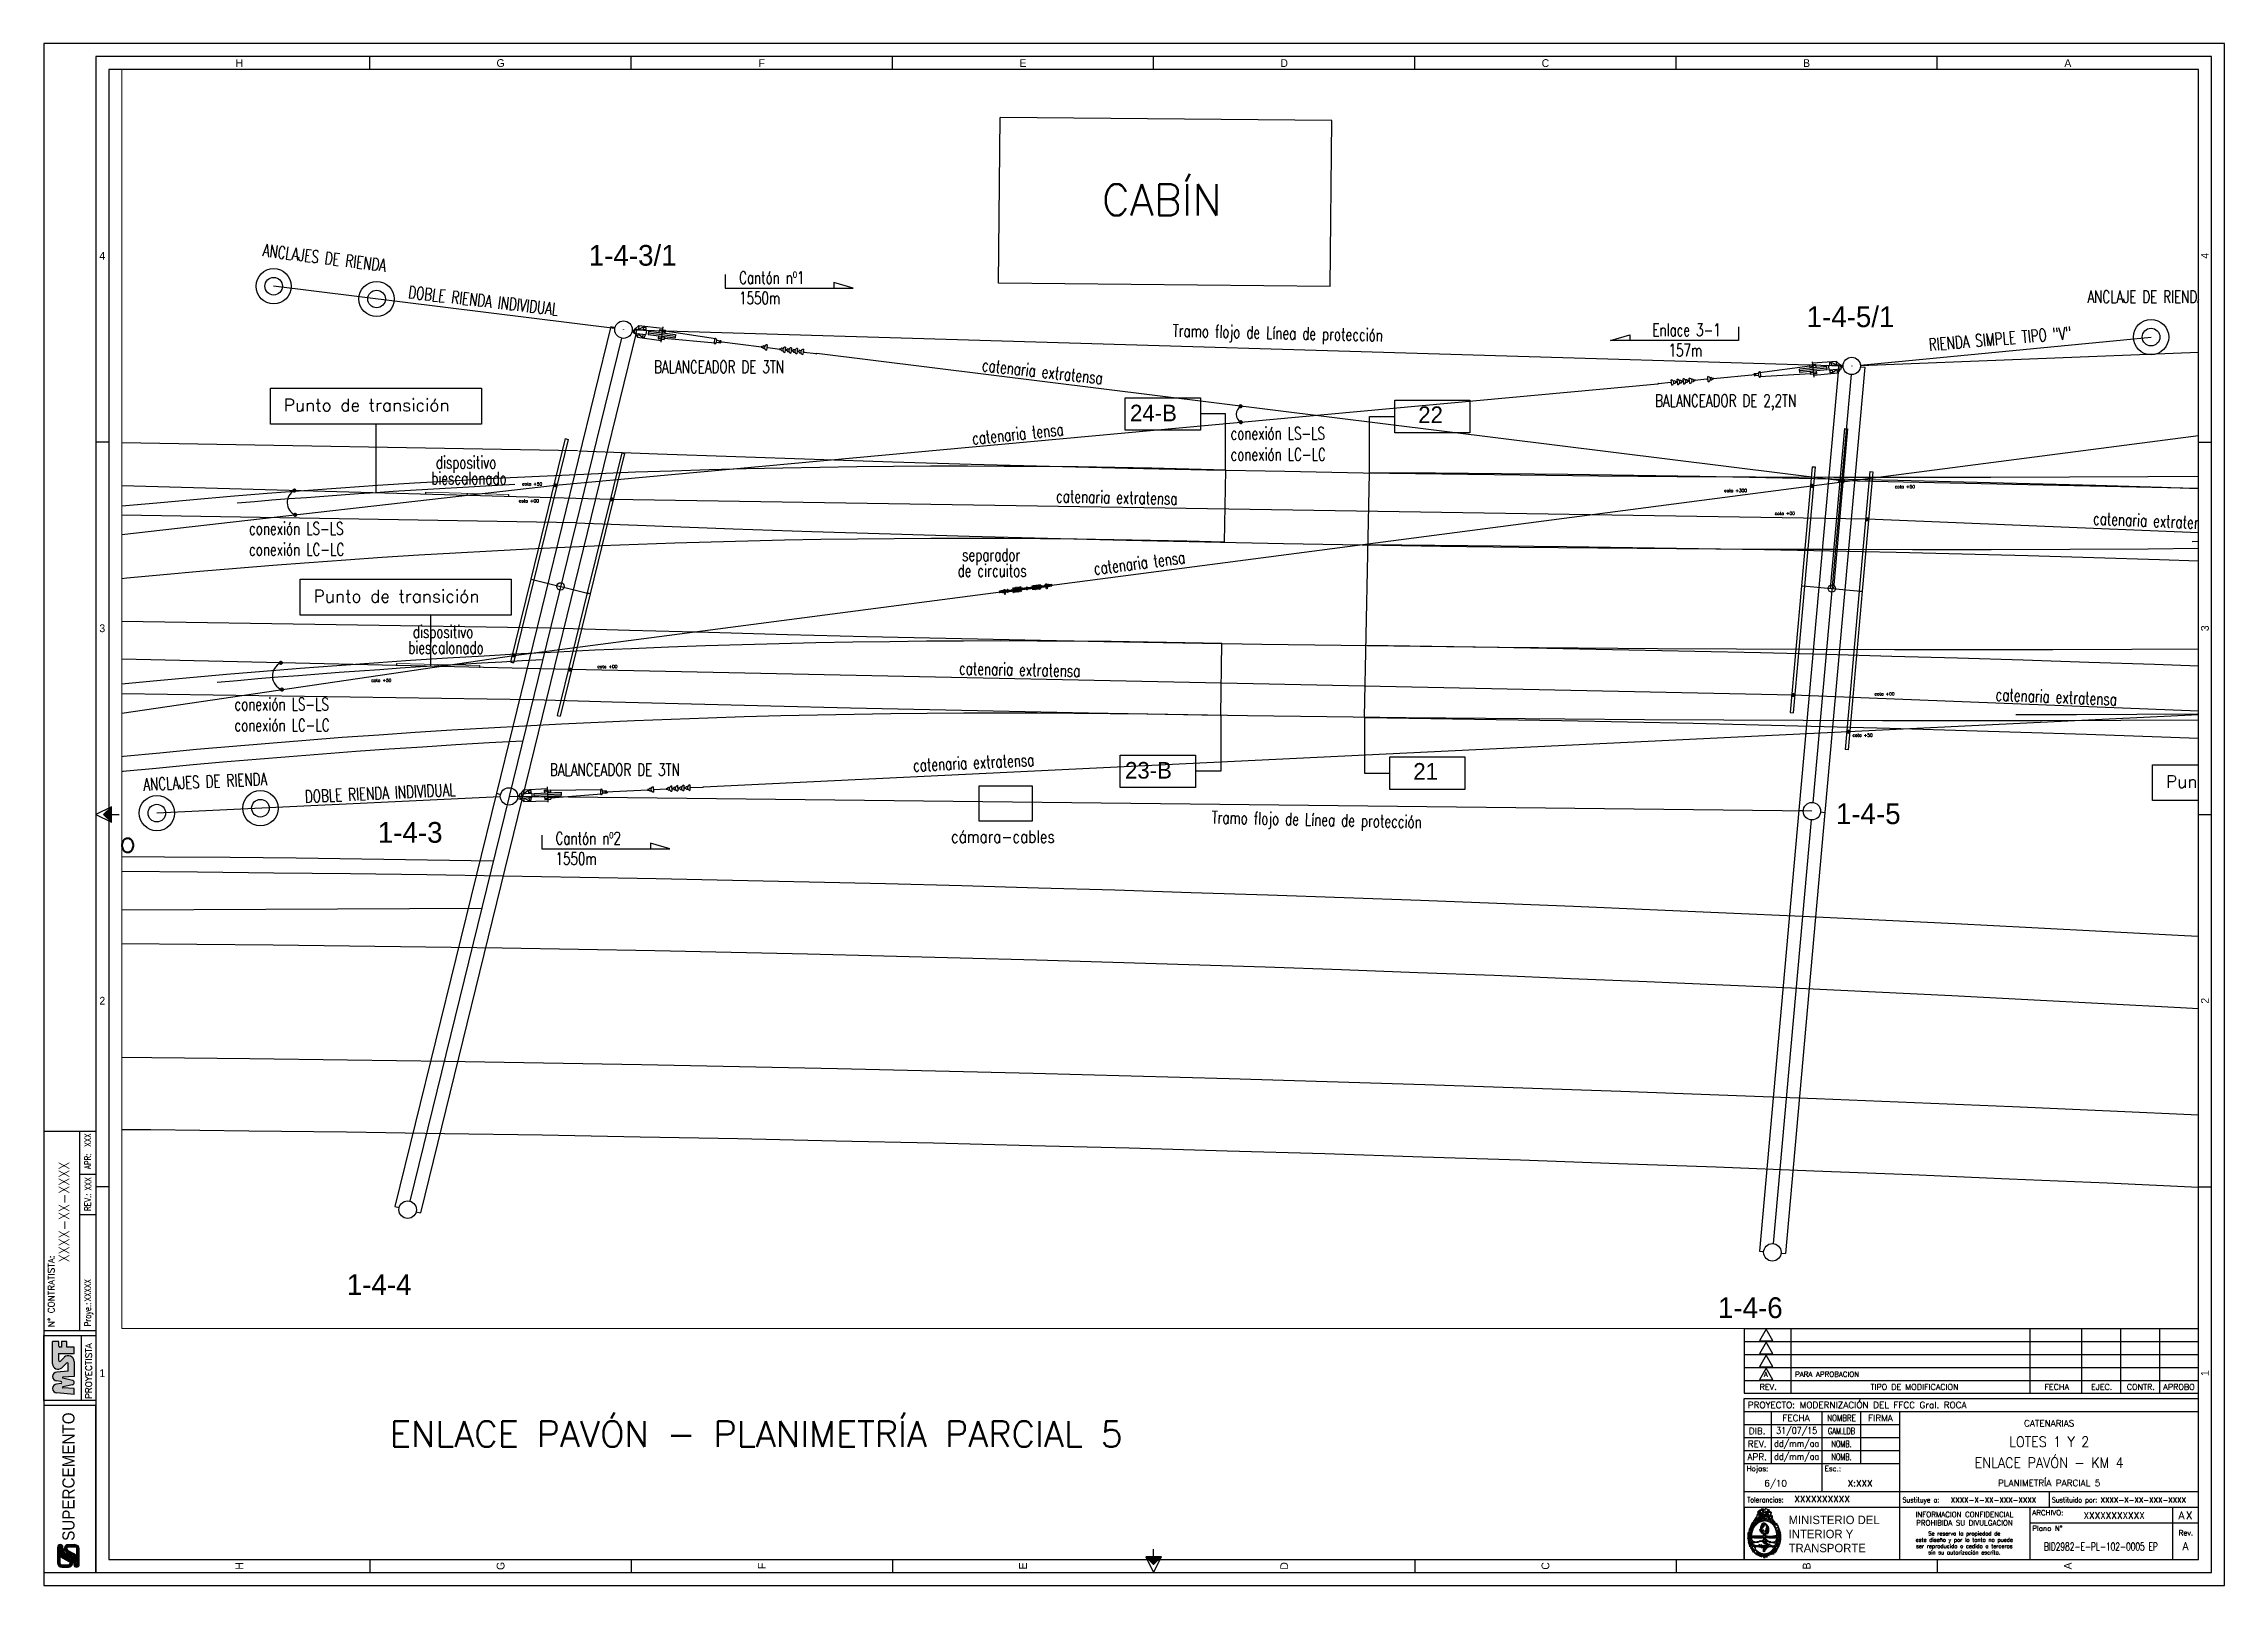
# Paper-space layout '35' of a CAD drawing. Header units: millimetres. Extents: x -39 to 801, y 283 to 877.
# The model-space entities are those that its viewports show. They can reach past a viewport. Long polylines and large blocks are cut down to what shows.
import ezdxf
from ezdxf.enums import TextEntityAlignment as Align

# ---------------------------------------------------------------- set-up
doc = ezdxf.new("R2010")
doc.units = ezdxf.units.MM
doc.linetypes.add('ACAD_ISO03W100', pattern=[30, 12, -18])
doc.linetypes.add('CENTER', pattern=[50.8, 31.75, -6.35, 6.35, -6.35])
doc.layers.add('02 L d C', color=7, linetype='Continuous', lineweight=5)
for name, color, linetype in [('0_FORMATO', 7, 'Continuous'), ('E4_ESQUEMAS', 2, 'Continuous'), ('motores de cambio', 3, 'Continuous'), ('obras de enlaces', 4, 'Continuous'), ('Textos catenaria', 7, 'Continuous')]:
    doc.layers.add(name, color=color, linetype=linetype)
doc.styles.add('ARIAL', font='arial.ttf', dxfattribs={"width": 0.8})
doc.styles.add('SIMPLEX', font='simplex.shx', dxfattribs={"width": 0.75})
doc.styles.add('STYLE1', font='romans.shx')
doc.linetypes.add('ZIGZAG', pattern='A,0.00254,-5.08,[131,ltypeshp.shx,S=5.08,R=0,X=-5.08,Y=0],-10.16,[131,ltypeshp.shx,S=5.08,R=180,X=5.08,Y=0],-5.08', length=20.32254)

psp = doc.layouts.new('35')

# ---------------------------------------------------------------- texts
at = {"color": 255, "style": 'STYLE1', "width": 0.8}
for s, p in [('APR:', (-21.65, 443.69)), ('REV.: ', (-21.65, 427.6)), ('Proye.: ', (-21.65, 383.1))]:
    psp.add_text(s, height=2.5, rotation=90, dxfattribs=at).set_placement(p, align=Align.MIDDLE_LEFT)
at = {"color": 255, "style": 'STYLE1'}
psp.add_text('N%%D CONTRATISTA:', height=2.5, rotation=90, dxfattribs=at).set_placement((-34.46, 382.79))
at = {"style": 'SIMPLEX'}
psp.add_text('ENLACE PAVÓN - PLANIMETRÍA PARCIAL 5', height=10, dxfattribs=at).set_placement((94.7, 336.64))
at = {"color": 255, "style": 'STYLE1', "width": 0.8}
for tag, p in [('XXX', (-21.65, 452.34)), ('XXXXX', (-21.65, 392.75))]:
    psp.add_attdef(tag, text='', height=2.5, rotation=90, dxfattribs=at).set_placement(p, align=Align.MIDDLE_LEFT)
at = {"color": 253, "style": 'STYLE1', "width": 0.9}
psp.add_attdef('XXXX-XX-XXXX', text='', height=4, rotation=90, dxfattribs=at).set_placement((-28.8, 446.62), align=Align.RIGHT)
at = {"color": 255, "style": 'STYLE1', "width": 0.8}
psp.add_attdef('XXX', text='', height=2.5, rotation=90, dxfattribs=at).set_placement((-21.58, 437.99), align=Align.MIDDLE_CENTER)

msp = doc.modelspace()

# ---------------------------------------------------------------- texts
at = {"style": 'SIMPLEX'}
msp.add_text('CABÍN', height=750, dxfattribs=at).set_placement((198140, 27424))
at = {"style": 'SIMPLEX', "width": 0.7}
for s, rotation, p in [('ANCLAJES DE RIENDA', 352.8174, (177897, 26440)), ('DOBLE RIENDA INDIVIDUAL', 353.3233, (181405, 25431)), ('Tramo flojo de Línea de protección', 358.7115, (199847, 24500)), ('RIENDA SIMPLE TIPO "V"', 4.7925, (218090, 24158)), ('catenaria extratensa', 353.7056, (195236, 23672)), ('catenaria tensa', 5.8526, (195025, 21897)), ('catenaria extratensa', 358.833, (197034, 20507)), ('catenaria extratensa', 357.6907, (222033, 19970)), ('catenaria tensa', 7.293, (197964, 18756)), ('catenaria extratensa', 358.833, (194693, 16354)), ('catenaria extratensa', 357.6907, (219684, 15725)), ('catenaria extratensa', 2.6677, (193594, 14014)), ('ANCLAJES DE RIENDA', 2.6302, (175035, 13552)), ('DOBLE RIENDA INDIVIDUAL', 2.6642, (178931, 13261)), ('Tramo flojo de Línea de protección', 358.7115, (200784, 12763))]:
    msp.add_text(s, height=300, rotation=rotation, dxfattribs=at).set_placement(p)
at = {"style": 'SIMPLEX'}
for s, width, p in [('Cantón nº1', 0.7, (189394, 25773)), ('1550m', 0.7, (189394, 25283)), ('ANCLAJE DE RIENDA', 0.7, (221903, 25313)), ('Enlace 3-1', 0.7, (211414, 24515)), ('157m', 0.7, (211805, 24025)), ('BALANCEADOR DE 3TN', 0.7, (187344, 23623)), ('BALANCEADOR DE 2,2TN', 0.7, (211479, 22808)), ('BALANCEADOR DE 3TN', 0.7, (184831, 13909)), ('Cantón nº2', 0.7, (184968, 12256)), ('cámara-cables', 0.8, (194503, 12296)), ('1550m', 0.7, (184968, 11766))]:
    msp.add_text(s, height=300, dxfattribs=dict(at, width=width)).set_placement(p)
at = {"color": 7, "style": 'SIMPLEX'}
for s, p in [('cota +00', (184085, 20504)), ('cota +50', (184164, 20913))]:
    msp.add_text(s, height=75, rotation=359.8161, dxfattribs=at).set_placement(p)
for s, p in [('cota +300', (213146, 20753)), ('cota +50', (217262, 20846)), ('cota +00', (214366, 20202)), ('cota +00', (185979, 16508)), ('cota +50', (180528, 16176)), ('cota +00', (216770, 15849)), ('cota +50', (216241, 14854))]:
    msp.add_text(s, height=75, dxfattribs=at).set_placement(p)
at = {"color": 3, "char_height": 500, "width": 8633.64, "attachment_point": 1}
for s, insert in [('1-4-3/1', (185769, 26712)), ('1-4-5/1', (215132, 25231)), ('1-4-5', (215838, 13247)), ('1-4-3', (180683, 12797)), ('1-4-4', (179935, 1894)), ('1-4-6', (212994, 1336))]:
    msp.add_mtext(s, dxfattribs=dict(at, insert=insert))
at = {"layer": 'motores de cambio', "color": 7, "char_height": 400, "width": 250, "attachment_point": 1}
for s, insert in [('24-B', (198819, 22860)), ('22', (205769, 22819)), ('23-B', (198699, 14244)), ('21', (205649, 14219))]:
    msp.add_mtext(s, dxfattribs=dict(at, insert=insert))
at = {"layer": 'obras de enlaces', "style": 'SIMPLEX'}
for s, height, p in [('Punto de transición', 300, (178416, 22700)), ('Punto de transición', 300, (179134, 18092)), ('Punto de transición', 300, (223795, 13621)), ('límite gálibo', 500, (170743, 12068))]:
    msp.add_text(s, height=height, dxfattribs=at).set_placement(p)
at = {"layer": 'Textos catenaria', "style": 'SIMPLEX', "width": 0.7}
for s, p in [('conexión LS-LS', (201243, 22018)), ('dispositivo', (182082, 21319)), ('conexión LC-LC', (201243, 21512)), ('biescalonado', (181972, 20938)), ('conexión LS-LS', (177579, 19726)), ('conexión LC-LC', (177579, 19220)), ('de circuitos', (194661, 18710)), ('separador', (194771, 19091)), ('dispositivo', (181527, 17235)), ('biescalonado', (181417, 16854)), ('conexión LS-LS', (177226, 15490)), ('conexión LC-LC', (177226, 14984))]:
    msp.add_text(s, height=300, dxfattribs=at).set_placement(p)

# ---------------------------------------------------------------- blocks, each defined once
blk = doc.blocks.new('*X12')
at = {"color": 0}
for p, q in [((95.67, 17.54), (98.62, 20.48)), ((95.76, 17.45), (98.62, 20.31)), ((95.85, 17.36), (98.62, 20.13)), ((95.94, 17.27), (98.62, 19.95)), ((96.02, 17.18), (98.62, 19.78)), ((96.11, 17.09), (98.62, 19.6)), ((96.2, 17), (98.62, 19.42)), ((96.29, 16.92), (98.62, 19.25)), ((96.38, 16.83), (98.62, 19.07)), ((96.47, 16.74), (98.62, 18.89)), ((96.55, 16.65), (98.62, 18.71)), ((96.64, 16.56), (98.62, 18.54)), ((96.73, 16.47), (98.62, 18.36)), ((96.82, 16.39), (98.62, 18.18)), ((96.91, 16.3), (98.62, 18.01)), ((97, 16.21), (98.62, 17.83)), ((97.08, 16.12), (98.62, 17.65)), ((97.17, 16.03), (98.62, 17.48)), ((97.26, 15.94), (98.62, 17.3)), ((97.35, 15.86), (98.62, 17.12)), ((97.44, 15.77), (98.62, 16.95)), ((97.53, 15.68), (98.62, 16.77)), ((97.61, 15.59), (98.62, 16.59)), ((97.7, 15.5), (98.62, 16.42)), ((97.79, 15.41), (98.62, 16.24)), ((97.88, 15.33), (98.62, 16.06)), ((97.97, 15.24), (98.62, 15.89)), ((98.06, 15.15), (98.62, 15.71)), ((98.15, 15.06), (98.62, 15.53)), ((98.23, 14.97), (98.62, 15.36)), ((98.32, 14.88), (98.62, 15.18)), ((98.41, 14.79), (98.62, 15)), ((98.5, 14.71), (98.62, 14.83)), ((98.59, 14.62), (98.62, 14.65))]:
    blk.add_line(p, q, dxfattribs=at)
blk = doc.blocks.new('*X13')
at = {"color": 0}
for p, q in [((95.67, 17.54), (98.62, 20.48)), ((95.76, 17.45), (98.62, 20.31)), ((95.85, 17.36), (98.62, 20.13)), ((95.94, 17.27), (98.62, 19.95)), ((96.02, 17.18), (98.62, 19.78)), ((96.11, 17.09), (98.62, 19.6)), ((96.2, 17), (98.62, 19.42)), ((96.29, 16.92), (98.62, 19.25)), ((96.38, 16.83), (98.62, 19.07)), ((96.47, 16.74), (98.62, 18.89)), ((96.55, 16.65), (98.62, 18.71)), ((96.64, 16.56), (98.62, 18.54)), ((96.73, 16.47), (98.62, 18.36)), ((96.82, 16.39), (98.62, 18.18)), ((96.91, 16.3), (98.62, 18.01)), ((97, 16.21), (98.62, 17.83)), ((97.08, 16.12), (98.62, 17.65)), ((97.17, 16.03), (98.62, 17.48)), ((97.26, 15.94), (98.62, 17.3)), ((97.35, 15.86), (98.62, 17.12)), ((97.44, 15.77), (98.62, 16.95)), ((97.53, 15.68), (98.62, 16.77)), ((97.61, 15.59), (98.62, 16.59)), ((97.7, 15.5), (98.62, 16.42)), ((97.79, 15.41), (98.62, 16.24)), ((97.88, 15.33), (98.62, 16.06)), ((97.97, 15.24), (98.62, 15.89)), ((98.06, 15.15), (98.62, 15.71)), ((98.15, 15.06), (98.62, 15.53)), ((98.23, 14.97), (98.62, 15.36)), ((98.32, 14.88), (98.62, 15.18)), ((98.41, 14.79), (98.62, 15)), ((98.5, 14.71), (98.62, 14.83)), ((98.59, 14.62), (98.62, 14.65))]:
    blk.add_line(p, q, dxfattribs=at)
blk = doc.blocks.new('ISO_A1')
at = {"color": 7}
for p, q in [((-402.14, 287.48), (-402.14, 2.98)), ((402.86, 287.48), (-402.14, 287.48)), ((402.86, -286.52), (402.86, 287.48)), ((-402.14, -2.02), (-402.14, -286.52)), ((-402.14, -286.52), (-2.14, -286.52)), ((2.86, -286.52), (402.86, -286.52))]:
    blk.add_line(p, q, dxfattribs=at)
at = {"color": 254}
for p, q in [((-301.51, 287.48), (-301.51, 292.48)), ((-200.89, 287.48), (-200.89, 292.48)), ((-100.26, 287.48), (-100.26, 292.48)), ((0.36, 287.48), (0.36, 292.48)), ((100.99, 287.48), (100.99, 292.48)), ((201.61, 287.48), (201.61, 292.48)), ((302.24, 287.48), (302.24, 292.48)), ((-402.14, 143.98), (-407.14, 143.98)), ((402.86, 143.98), (407.86, 143.98)), ((-401.14, 3.48), (-407.14, 0.48)), ((-407.14, 0.48), (-401.14, -2.52)), ((-401.14, 3.48), (-404.14, 0.48)), ((-404.14, 0.48), (-401.14, -2.52)), ((-401.14, -2.52), (-401.14, 3.48)), ((-401.14, 0.48), (-398.14, 0.48)), ((402.86, 0.48), (407.86, 0.48)), ((-402.14, -143.02), (-407.14, -143.02)), ((402.86, -143.02), (407.86, -143.02)), ((3.36, -285.52), (-2.64, -285.52)), ((-2.64, -285.52), (0.36, -288.52)), ((-2.64, -285.52), (0.36, -291.52)), ((0.36, -285.52), (0.36, -282.52)), ((0.36, -288.52), (3.36, -285.52)), ((0.36, -291.52), (3.36, -285.52)), ((-301.51, -286.52), (-301.51, -291.52)), ((-200.89, -286.52), (-200.89, -291.52)), ((-100.26, -286.52), (-100.26, -291.52)), ((100.99, -286.52), (100.99, -291.52)), ((201.61, -286.52), (201.61, -291.52)), ((302.24, -286.52), (302.24, -291.52))]:
    blk.add_line(p, q, dxfattribs=at)
for points in [[(-427.14, 297.48), (-427.14, -296.52), (412.86, -296.52), (412.86, 297.48)], [(-407.14, 292.48), (-407.14, -291.52), (407.86, -291.52), (407.86, 292.48)]]:
    blk.add_lwpolyline(points, close=True, dxfattribs=at)
blk.add_blockref('*X12', (-499.76, -17.11), dxfattribs=at)
at = {"color": 254, "rotation": 90}
blk.add_blockref('*X13', (17.95, -384.14), dxfattribs=at)
at = {"color": 254}
for s, p in [('H', (-351.83, 289.98)), ('G', (-251.2, 289.98)), ('F', (-150.58, 289.98)), ('E', (-49.95, 289.98)), ('D', (50.67, 289.98)), ('C', (151.3, 289.98)), ('B', (251.92, 289.98)), ('A', (352.55, 289.98)), ('4', (-404.64, 215.73)), ('3', (-404.64, 72.23)), ('2', (-404.64, -71.27)), ('1', (-404.64, -214.77))]:
    blk.add_text(s, height=3, dxfattribs=at).set_placement(p, align=Align.MIDDLE_CENTER)
for s, p in [('4', (405.36, 215.73)), ('3', (405.36, 72.23)), ('2', (405.36, -71.27)), ('1', (405.36, -214.77)), ('H', (-351.83, -289.02)), ('G', (-251.2, -289.02)), ('F', (-150.58, -289.02)), ('E', (-49.95, -289.02)), ('D', (50.67, -289.02)), ('C', (151.3, -289.02)), ('B', (251.92, -289.02)), ('A', (352.55, -289.02))]:
    blk.add_text(s, height=3, rotation=90, dxfattribs=at).set_placement(p, align=Align.MIDDLE_CENTER)
blk = doc.blocks.new('ROTULO_REV_2.dwg')
at = {"color": 7}
for q in [(175, 25), (0, 0)]:
    blk.add_line((0, 25), q, dxfattribs=at)
at = {"color": 255}
for p, q in [((0, 20), (175, 20)), ((18, 25), (18, 0)), ((110, 25), (110, 0)), ((130, 25), (130, 0)), ((145, 25), (145, 0)), ((160, 25), (160, 0)), ((0, 15), (175, 15)), ((0, 10), (175, 10)), ((0, 5), (175, 5))]:
    blk.add_line(p, q, dxfattribs=at)
blk.add_line((0, 0), (175, 0))
at = {"color": 254}
for points in [[(8.48, 24.74), (5.88, 20.24), (11.08, 20.24)], [(8.48, 19.74), (5.88, 15.24), (11.08, 15.24)], [(8.48, 14.74), (5.88, 10.24), (11.08, 10.24)], [(8.48, 9.74), (5.88, 5.24), (11.08, 5.24)]]:
    blk.add_lwpolyline(points, close=True, dxfattribs=at)
at = {"color": 254, "style": 'STYLE1'}
for s, p in [('REV.', (9.25, 2.46)), ('TIPO DE MODIFICACION', (65.62, 2.46)), ('FECHA', (120.41, 2.46)), ('EJEC.', (137.72, 2.46)), ('CONTR.', (152.79, 2.46)), ('APROBO', (167.53, 2.46))]:
    blk.add_text(s, height=2.25, dxfattribs=at).set_placement(p, align=Align.MIDDLE_CENTER)
for tag, p in [('A', (7.58, 21.34)), ('A', (7.58, 16.34)), ('PARACONSULTA', (19.59, 21.34)), ('PARACONSULTA', (19.59, 16.34)), ('DD/MM/AA', (111.81, 21.34)), ('DD/MM/AA', (111.81, 16.34)), ('A', (7.58, 11.34)), ('PARACONSULTA', (19.59, 11.34)), ('DD/MM/AA', (111.81, 11.34)), ('DD/MM/AA', (111.81, 6.34)), ('A', (7.58, 6.34)), ('PARACONSULTA', (19.59, 6.34))]:
    blk.add_attdef(tag, p, '', height=2, dxfattribs=at)
at = {"color": 254, "style": 'STYLE1', "width": 0.8}
for p in [(130.5, 21.34), (130.5, 16.34), (145.5, 21.34), (145.5, 16.34), (162.61, 21.34), (162.61, 16.34), (130.5, 11.34), (145.5, 11.34), (162.61, 11.34), (130.5, 6.34), (145.5, 6.34), (162.61, 6.34)]:
    blk.add_attdef('NOMB.', p, '', height=2, dxfattribs=at)
blk = doc.blocks.new('A$C1FFA7F0F')
h = blk.add_hatch(color=20)
h.paths.add_polyline_path([(9.16, 13.94), (9.64, 13.94, -1), (9.64, 13.44), (9.16, 13.44, 0.273167), (6.68, 11.97), (5.33, 9.52, -0.273167), (3.55, 8.47), (3.07, 8.47, 1), (3.07, 6.37), (9.04, 6.37, 0.414214), (10.69, 8.02), (10.69, 10.66, 0.761103), (7.82, 11.34), (6.47, 8.89, -0.273167), (3.55, 7.17), (3.07, 7.17, -1), (3.07, 7.67), (3.55, 7.67, 0.273167), (6.03, 9.14), (7.38, 11.59, -0.273167), (9.16, 12.64), (9.64, 12.64, 1), (9.64, 14.74), (3.67, 14.74, 0.414214), (2.02, 13.09), (2.02, 10.45, 0.761103), (4.89, 9.76), (6.24, 12.21, -0.273167)])
h.paths.add_polyline_path([(5.36, 12.52), (4.1, 10.2, -0.777391), (2.92, 10.5), (2.92, 13.09, -0.414214), (3.67, 13.84), (5.83, 13.84, -0.658298), (6.01, 13.41, 0.064981)], flags=16)
h.paths.add_polyline_path([(9.79, 10.6), (9.79, 8.02, -0.414214), (9.04, 7.27), (6.87, 7.27, -0.658298), (6.69, 7.69, 0.064981), (7.34, 8.59), (8.6, 10.91, -0.777391)], flags=16)
at = {"color": 254}
for p, q in [((2.02, 13.09), (2.02, 10.45)), ((2.92, 13.09), (2.92, 10.5)), ((3.55, 8.47), (3.07, 8.47)), ((9.64, 14.74), (3.67, 14.74)), ((5.83, 13.84), (3.67, 13.84)), ((4.1, 10.2), (5.36, 12.52)), ((4.89, 9.76), (6.24, 12.21)), ((5.33, 9.52), (6.68, 11.97)), ((6.03, 9.14), (7.38, 11.59)), ((6.47, 8.89), (7.82, 11.34)), ((8.6, 10.91), (7.34, 8.59)), ((9.16, 13.94), (9.64, 13.94)), ((9.16, 13.44), (9.64, 13.44)), ((9.16, 12.64), (9.64, 12.64)), ((9.79, 8.02), (9.79, 10.6)), ((10.69, 10.66), (10.69, 8.02)), ((3.55, 7.67), (3.07, 7.67)), ((3.55, 7.17), (3.07, 7.17)), ((3.07, 6.37), (9.04, 6.37)), ((6.87, 7.27), (9.04, 7.27))]:
    blk.add_line(p, q, dxfattribs=at)
for centre, radius, start, end in [((3.67, 13.09), 1.65, 90, 180), ((3.55, 10.5), 1.53, 177.9851, 331.11432), ((3.07, 7.42), 1.05, 90, 270), ((3.67, 13.09), 0.75, 90, 180), ((3.55, 10.5), 0.631, 180, 331.44476), ((3.55, 10.5), 2.03, 270, 331.11432), ((3.55, 10.5), 2.83, 270, 331.11432), ((3.55, 10.5), 3.33, 270, 331.11432), ((9.12, 10.47), 4.28, 136.57307, 151.46534), ((5.83, 13.59), 0.25, 316.57307, 90), ((9.16, 10.6), 3.33, 90, 151.11432), ((9.16, 10.6), 2.83, 90, 151.11432), ((3.59, 10.63), 4.28, 316.57307, 331.46534), ((9.16, 10.6), 2.03, 90, 151.11432), ((9.16, 10.6), 1.53, 2.0149, 151.11432), ((9.16, 10.6), 0.631, 0, 151.44476), ((9.64, 13.69), 1.05, 270, 90), ((9.64, 13.69), 0.25, 270, 90), ((3.07, 7.42), 0.25, 90, 270), ((6.87, 7.52), 0.25, 136.57307, 270), ((9.04, 8.02), 1.65, 270, 0), ((9.04, 8.02), 0.75, 270, 0)]:
    blk.add_arc(centre, radius, start, end, dxfattribs=at)
blk = doc.blocks.new('A$C4AE07E70')
blk.add_hatch(color=160).paths.add_polyline_path([(15.45, 14.35), (18.06, 14.35), (18.06, 8.33), (20.5, 8.33), (20.5, 11.18), (22.68, 11.18), (22.68, 13.25), (20.51, 13.25), (20.51, 13.86, -0.414214), (20.94, 14.29), (22.7, 14.29), (22.7, 16.62), (14.06, 16.62, 0.665978), (12.6, 13.12), (14.39, 11.31, -0.665978), (14.09, 10.58), (11.29, 10.58), (10.89, 15.07, 0.906345), (7.5, 15.1), (7.32, 13.47, -0.898012), (6.44, 13.47), (6.26, 15.1, 0.906345), (2.87, 15.07), (2.27, 8.33), (4.58, 8.33), (4.79, 12.65, -0.872619), (5.21, 12.68), (6.05, 8.99, 0.79913), (7.71, 8.99), (8.54, 12.68, -0.872619), (8.97, 12.65), (9.18, 8.33), (14.98, 8.33, 0.665048), (16.58, 12.15), (15.15, 13.62, -0.665048)])
at = {"color": 254}
for p, q in [((2.27, 8.33), (2.87, 15.07)), ((4.58, 8.33), (4.79, 12.65)), ((6.05, 8.99), (5.21, 12.68)), ((6.44, 13.47), (6.26, 15.1)), ((7.32, 13.47), (7.5, 15.1)), ((7.71, 8.99), (8.54, 12.68)), ((9.18, 8.33), (8.97, 12.65)), ((11.29, 10.58), (10.89, 15.07)), ((11.28, 10.58), (14.09, 10.58)), ((14.39, 11.31), (12.6, 13.12)), ((14.06, 16.62), (22.7, 16.62)), ((15.15, 13.62), (16.58, 12.15)), ((18.06, 14.35), (15.45, 14.35)), ((18.06, 14.35), (18.06, 8.33)), ((20.5, 8.33), (20.5, 11.18)), ((20.5, 11.18), (22.68, 11.18)), ((20.51, 13.25), (20.51, 13.86)), ((22.68, 13.25), (20.51, 13.25)), ((20.94, 14.29), (22.7, 14.29)), ((22.68, 11.18), (22.68, 13.25)), ((22.7, 14.29), (22.7, 16.62)), ((2.27, 8.33), (4.58, 8.33)), ((14.98, 8.33), (9.18, 8.33)), ((18.06, 8.33), (20.5, 8.33))]:
    blk.add_line(p, q, dxfattribs=at)
for centre, radius, start, end in [((4.57, 14.92), 1.7, 6.15158, 174.90132), ((5, 12.64), 0.215, 12.74121, 177.17543), ((6.88, 9.18), 0.849, 192.74121, 347.25879), ((6.88, 13.52), 0.445, 186.15158, 353.84842), ((9.19, 14.92), 1.7, 5.09868, 173.84842), ((8.75, 12.64), 0.215, 2.82457, 167.25879), ((14.06, 14.57), 2.05, 90, 224.65105), ((14.09, 11.01), 0.426, 270, 44.65105), ((14.98, 10.58), 2.25, 270, 44.50331), ((15.45, 13.92), 0.43, 90, 224.50331), ((20.94, 13.86), 0.43, 90, 180)]:
    blk.add_arc(centre, radius, start, end, dxfattribs=at)
blk = doc.blocks.new('Logo MSF y Supercemento')
at = {"color": 254}
for p, q in [((66.28, 20), (91.28, 20)), ((66.28, 0), (66.28, 20)), ((91.28, 20), (91.28, 0)), ((66.28, 5.53), (91.28, 5.53)), ((91.28, 0), (66.28, 0))]:
    blk.add_line(p, q, dxfattribs=at)
blk.add_lwpolyline([(64.28, 0), (64.28, 20), (0, 20), (0, 0)], close=True, dxfattribs=at)
for name, p in [('A$C1FFA7F0F', (0, 0)), ('A$C4AE07E70', (66.28, 0))]:
    blk.add_blockref(name, p)
at = {"color": 254, "style": 'ARIAL', "width": 0.9}
blk.add_text('SUPERCEMENTO', height=4.66, dxfattribs=at).set_placement((36.9, 10.53), align=Align.MIDDLE_CENTER)
at = {"color": 254, "style": 'STYLE1'}
blk.add_text('PROYECTISTA', height=2.5, dxfattribs=at).set_placement((66.82, 1.5))
blk = doc.blocks.new('ROTULO_CARATULA')
at = {"layer": '0_FORMATO', "color": 255}
for p, q in [((0, 0), (0, 62)), ((0, 52), (60, 52)), ((10.56, 37), (10.56, 57)), ((30, 37), (30, 57)), ((45, 37), (45, 57)), ((60, 0), (60, 57)), ((0, 47), (60, 47)), ((0, 42), (60, 42)), ((0, 37), (60, 37)), ((30, 26), (30, 37)), ((175, 26), (0, 26)), ((117.5, 26), (117.5, 20)), ((175, 20), (0, 20)), ((0, 19.43), (0, 0)), ((59.99, 0), (59.99, 19.16)), ((110, 20), (110, 0)), ((165, 20), (165, 0)), ((175, 14), (110, 14)), ((0, 0), (175, 0))]:
    blk.add_line(p, q, dxfattribs=at)
at = {"layer": '0_FORMATO', "color": 7}
for p, q in [((0, 62), (175, 62)), ((0, 57), (175, 57))]:
    blk.add_line(p, q, dxfattribs=at)
at = {"layer": '0_FORMATO', "color": 253}
for p, q in [((0, 19.89), (0, 17.7)), ((5.01, 16.8), (5.17, 17.01)), ((5.17, 17.01), (5.32, 17.22)), ((5.2, 18.25), (6.02, 19.07)), ((5.37, 18.01), (5.2, 18.25)), ((5.2, 17.43), (5.37, 17.66)), ((5.32, 17.22), (5.47, 17.43)), ((5.45, 17.88), (5.37, 18.01)), ((5.37, 17.66), (5.45, 17.79)), ((5.45, 17.79), (5.45, 17.88)), ((6.02, 19.07), (6.32, 19)), ((6.32, 19), (6.44, 19.06)), ((6.44, 19.06), (6.57, 19.34)), ((6.57, 19.34), (7.39, 18.79)), ((7.39, 18.79), (7.66, 19.34)), ((7.66, 19.34), (7.94, 18.79)), ((7.94, 18.79), (8.21, 19.62)), ((8.21, 19.62), (9.58, 19.07)), ((9.58, 19.07), (9.31, 18.25)), ((9.31, 18.25), (10.4, 18.25)), ((10.4, 18.25), (10.13, 16.6)), ((10.4, 16.72), (10.66, 16.82)), ((10.66, 16.82), (10.93, 16.92)), ((10.85, 16.82), (10.77, 16.64)), ((10.96, 16.99), (10.85, 16.82)), ((1.59, 8.58), (1.6, 8.83)), ((1.59, 8.34), (1.59, 8.58)), ((1.6, 8.83), (1.61, 9.07)), ((1.61, 9.07), (1.63, 9.31)), ((1.63, 9.31), (1.66, 9.56)), ((1.66, 9.56), (1.69, 9.8)), ((1.69, 9.8), (1.73, 10.04)), ((1.73, 10.04), (1.77, 10.28)), ((1.77, 10.28), (1.83, 10.52)), ((1.83, 10.52), (1.88, 10.75)), ((1.88, 10.75), (1.95, 10.99)), ((1.95, 10.99), (2.01, 11.23)), ((2.01, 11.23), (2.09, 11.46)), ((2.09, 11.46), (2.17, 11.69)), ((2.17, 11.69), (2.25, 11.93)), ((2.25, 11.93), (2.34, 12.16)), ((2.34, 12.16), (2.43, 12.39)), ((2.43, 12.39), (2.53, 12.62)), ((2.53, 12.62), (2.63, 12.85)), ((2.63, 12.85), (2.74, 13.08)), ((2.74, 13.08), (2.85, 13.3)), ((2.85, 13.3), (2.96, 13.53)), ((2.96, 13.53), (3.08, 13.76)), ((3.08, 13.76), (3.2, 13.98)), ((3.2, 13.98), (3.32, 14.2)), ((3.32, 14.2), (3.45, 14.43)), ((3.45, 14.43), (3.58, 14.65)), ((3.58, 14.65), (3.71, 14.87)), ((3.71, 14.87), (3.85, 15.09)), ((3.85, 15.09), (3.99, 15.3)), ((3.99, 15.3), (4.13, 15.52)), ((4.13, 15.52), (4.27, 15.74)), ((4.27, 15.74), (4.42, 15.95)), ((4.42, 15.95), (4.56, 16.17)), ((4.56, 16.17), (4.71, 16.38)), ((4.71, 16.38), (4.86, 16.59)), ((4.86, 16.59), (5.01, 16.8)), ((10.13, 16.6), (10.4, 16.72)), ((10.77, 16.64), (10.74, 16.45)), ((10.74, 16.45), (10.74, 16.25)), ((10.74, 16.25), (10.77, 16.04)), ((10.77, 16.04), (10.83, 15.82)), ((10.83, 15.82), (10.92, 15.6)), ((10.92, 15.6), (11.03, 15.38)), ((11.03, 15.38), (11.16, 15.15)), ((11.16, 15.15), (11.3, 14.92)), ((11.3, 14.92), (11.46, 14.69)), ((11.46, 14.69), (11.62, 14.46)), ((11.62, 14.46), (11.8, 14.24)), ((11.8, 14.24), (11.98, 14.01)), ((11.98, 14.01), (12.15, 13.79)), ((12.15, 13.79), (12.33, 13.58)), ((12.33, 13.58), (12.49, 13.37)), ((12.49, 13.37), (12.65, 13.18)), ((12.65, 13.18), (12.8, 12.99)), ((12.8, 12.99), (12.93, 12.81)), ((12.93, 12.81), (13.04, 12.65)), ((13.04, 12.65), (13.12, 12.49)), ((13.12, 12.49), (13.23, 12.29)), ((13.23, 12.29), (13.33, 12.07)), ((13.33, 12.07), (13.42, 11.85)), ((13.42, 11.85), (13.5, 11.63)), ((13.5, 11.63), (13.58, 11.4)), ((13.58, 11.4), (13.65, 11.17)), ((13.65, 11.17), (13.72, 10.93)), ((13.72, 10.93), (13.78, 10.7)), ((13.78, 10.7), (13.83, 10.45)), ((13.83, 10.45), (13.88, 10.21)), ((13.88, 10.21), (13.92, 9.96)), ((13.92, 9.96), (13.95, 9.72)), ((13.95, 9.72), (13.98, 9.47)), ((13.98, 9.47), (14, 9.21)), ((14, 9.21), (14.01, 8.96)), ((14.01, 8.96), (14.02, 8.71)), ((14.02, 8.46), (14.01, 8.2)), ((14.02, 8.71), (14.02, 8.46)), ((1.6, 8.09), (1.59, 8.34)), ((1.61, 7.84), (1.6, 8.09)), ((1.64, 7.59), (1.61, 7.84)), ((1.67, 7.34), (1.64, 7.59)), ((1.7, 7.09), (1.67, 7.34)), ((1.75, 6.84), (1.7, 7.09)), ((1.8, 6.59), (1.75, 6.84)), ((1.87, 6.34), (1.8, 6.59)), ((1.94, 6.08), (1.87, 6.34)), ((2.02, 5.83), (1.94, 6.08)), ((2.11, 5.58), (2.02, 5.83)), ((2.21, 5.32), (2.11, 5.58)), ((2.31, 5.06), (2.21, 5.32)), ((2.43, 4.81), (2.31, 5.06)), ((2.56, 4.55), (2.43, 4.81)), ((2.69, 4.29), (2.56, 4.55)), ((2.82, 4.07), (2.69, 4.29)), ((2.95, 3.85), (2.82, 4.07)), ((3.1, 3.63), (2.95, 3.85)), ((3.26, 3.41), (3.1, 3.63)), ((3.43, 3.19), (3.26, 3.41)), ((3.62, 2.98), (3.43, 3.19)), ((3.81, 2.77), (3.62, 2.98)), ((4.01, 2.58), (3.81, 2.77)), ((4.21, 2.39), (4.01, 2.58)), ((4.43, 2.2), (4.21, 2.39)), ((4.65, 2.04), (4.43, 2.2)), ((4.88, 1.88), (4.65, 2.04)), ((5.11, 1.74), (4.88, 1.88)), ((5.35, 1.61), (5.11, 1.74)), ((5.59, 1.51), (5.35, 1.61)), ((8.48, 1.82), (5.47, 2.1)), ((5.47, 2.1), (6.84, 1.28)), ((5.84, 1.42), (5.59, 1.51)), ((6.09, 1.35), (5.84, 1.42)), ((6.34, 1.3), (6.09, 1.35)), ((6.59, 1.28), (6.34, 1.3)), ((6.84, 1.28), (6.59, 1.28)), ((6.84, 1.28), (8.48, 1.82)), ((7.14, 1.25), (6.84, 1.28)), ((7.33, 1.17), (7.14, 1.25)), ((7.45, 1.02), (7.33, 1.17)), ((7.55, 0.78), (7.45, 1.02)), ((7.66, 0.46), (7.55, 0.78)), ((8.21, 1.28), (7.66, 0.46)), ((9.58, 1.55), (8.21, 1.28)), ((10.4, 2.65), (8.76, 1.82)), ((8.76, 1.82), (9.58, 1.55)), ((10.13, 1.82), (10.4, 2.65)), ((10.36, 1.92), (10.13, 1.82)), ((10.58, 2.03), (10.36, 1.92)), ((10.8, 2.15), (10.58, 2.03)), ((11.01, 2.27), (10.8, 2.15)), ((11.21, 2.41), (11.01, 2.27)), ((11.41, 2.55), (11.21, 2.41)), ((11.6, 2.7), (11.41, 2.55)), ((11.78, 2.86), (11.6, 2.7)), ((11.95, 3.02), (11.78, 2.86)), ((12.12, 3.2), (11.95, 3.02)), ((12.28, 3.38), (12.12, 3.2)), ((12.43, 3.56), (12.28, 3.38)), ((12.58, 3.76), (12.43, 3.56)), ((12.71, 3.95), (12.58, 3.76)), ((12.84, 4.16), (12.71, 3.95)), ((12.97, 4.37), (12.84, 4.16)), ((13.09, 4.58), (12.97, 4.37)), ((13.2, 4.8), (13.09, 4.58)), ((13.3, 5.03), (13.2, 4.8)), ((13.4, 5.26), (13.3, 5.03)), ((13.48, 5.49), (13.4, 5.26)), ((13.57, 5.72), (13.48, 5.49)), ((13.64, 5.96), (13.57, 5.72)), ((13.71, 6.2), (13.64, 5.96)), ((13.77, 6.45), (13.71, 6.2)), ((13.83, 6.69), (13.77, 6.45)), ((13.87, 6.94), (13.83, 6.69)), ((13.91, 7.19), (13.87, 6.94)), ((13.95, 7.44), (13.91, 7.19)), ((13.98, 7.7), (13.95, 7.44)), ((14, 7.95), (13.98, 7.7)), ((14.01, 8.2), (14, 7.95))]:
    blk.add_line(p, q, dxfattribs=at)
at = {"layer": '0_FORMATO'}
blk.add_line((59.99, 19.16), (59.99, 21.62), dxfattribs=at)
at = {"layer": '0_FORMATO', "color": 253}
for points in [[(0, 19.89), (0, 19.89)], [(6.3, 18.79), (5.47, 17.15), (4.93, 17.15), (4.93, 15.51), (5.22, 15.48), (5.42, 15.4), (5.5, 15.29), (5.44, 15.13), (5.2, 14.96), (5.42, 14.93), (5.66, 14.92), (5.92, 14.91), (6.21, 14.92), (6.5, 14.95), (6.79, 14.99), (7.09, 15.04), (7.39, 15.1), (7.67, 15.18), (7.94, 15.27), (8.19, 15.38), (8.41, 15.5), (8.6, 15.63), (8.76, 15.78), (5.75, 15.24), (6.3, 18.79)], [(6.02, 19.07), (5.2, 18.25), (5.51, 18.2), (5.75, 18.24), (5.93, 18.34), (6.03, 18.51), (6.06, 18.76), (6.02, 19.07)], [(5.75, 17.43), (5.47, 16.06), (5.69, 16.27), (5.83, 16.47), (5.9, 16.67), (5.9, 16.89), (5.85, 17.14), (5.75, 17.43)], [(6.57, 18.25), (6.02, 16.88), (6.25, 17.15), (6.42, 17.39), (6.53, 17.63), (6.58, 17.91), (6.57, 18.25)], [(6.02, 16.33), (6.84, 16.33), (6.57, 17.43), (7.66, 17.43), (7.39, 16.6), (8.21, 16.6), (7.94, 17.43), (8.76, 17.43), (8.78, 17.04), (8.85, 16.78), (9.01, 16.57), (9.31, 16.33), (9.25, 16.62), (9.18, 16.88), (9.09, 17.11), (8.99, 17.32), (8.88, 17.5), (8.76, 17.65), (8.63, 17.78), (8.49, 17.88), (8.34, 17.96), (8.19, 18.02), (8.03, 18.05), (7.87, 18.06), (7.71, 18.05), (7.54, 18.02), (7.38, 17.96), (7.21, 17.89), (7.05, 17.79), (6.9, 17.67), (6.75, 17.54), (6.6, 17.38), (6.47, 17.21), (6.34, 17.01), (6.22, 16.8), (6.11, 16.58), (6.02, 16.33)], [(8.21, 19.62), (8.07, 19.32), (7.95, 19.15), (7.82, 19.09), (7.64, 19.16), (7.39, 19.34), (6.57, 19.34), (6.68, 19.08), (6.81, 18.86), (6.96, 18.69), (7.13, 18.56), (7.32, 18.47), (7.51, 18.41), (7.72, 18.38), (7.94, 18.37), (8.16, 18.39), (8.4, 18.43), (8.63, 18.49), (8.87, 18.55), (9.11, 18.63), (9.35, 18.71), (9.58, 18.79), (8.21, 19.62)], [(6.57, 17.43), (6.7, 17.13), (6.83, 16.89), (6.98, 16.71), (7.15, 16.58), (7.36, 16.47), (7.62, 16.39), (7.94, 16.33), (7.66, 17.43), (6.57, 17.43)], [(6.84, 17.43), (6.84, 16.88), (7.39, 16.88), (7.39, 17.43), (6.84, 17.43)], [(6.93, 18.34), (7.02, 18.16), (6.93, 18.34)], [(7.75, 19.16), (7.85, 18.98), (7.75, 19.16)], [(7.94, 17.43), (7.94, 16.88), (8.76, 16.88), (8.76, 17.43), (7.94, 17.43)], [(8.21, 16.88), (9.03, 16.33), (8.21, 16.88)], [(8.48, 18.52), (8.48, 17.97), (9.03, 17.97), (8.48, 18.52)], [(8.76, 17.97), (9.85, 16.33), (9.75, 16.64), (9.65, 16.92), (9.54, 17.17), (9.4, 17.39), (9.23, 17.59), (9.02, 17.79), (8.76, 17.97)], [(9.03, 18.79), (9.31, 15.78), (10.67, 15.51), (10.67, 16.6), (10.13, 16.6), (10.4, 18.25), (9.03, 18.79)], [(9.67, 17.24), (9.76, 17.06), (9.67, 17.24)], [(1.37, 10.31), (1.37, 8.12), (1.64, 8.94), (2.46, 9.21), (2.3, 9.4), (2.15, 9.52), (2.06, 9.59), (2.06, 9.64), (2.19, 9.69), (2.46, 9.76), (1.37, 10.31)], [(6.02, 11.68), (6.09, 11.35), (6.17, 11.09), (6.27, 10.87), (6.41, 10.7), (6.58, 10.56), (6.8, 10.46), (7.06, 10.37), (7.39, 10.31), (7.39, 8.94), (2.74, 8.94), (2.76, 9.2), (2.79, 9.47), (2.82, 9.74), (2.85, 10), (2.86, 10.26), (2.85, 10.52), (2.82, 10.76), (2.75, 10.99), (2.63, 11.21), (2.46, 11.4), (2.74, 10.86), (1.92, 11.13), (1.64, 10.04), (2.19, 10.58), (1.92, 9.21), (2.46, 7.57), (2.74, 8.67), (7.39, 8.67), (7.39, 6.75), (7.94, 8.67), (8.2, 8.67), (8.46, 8.68), (8.72, 8.68), (8.99, 8.7), (9.26, 8.71), (9.53, 8.72), (9.8, 8.72), (10.07, 8.73), (10.33, 8.73), (10.6, 8.72), (10.87, 8.71), (11.13, 8.69), (11.39, 8.66), (11.64, 8.62), (11.89, 8.56), (12.14, 8.5), (12.38, 8.42), (12.62, 8.32), (12.85, 8.21), (13.07, 8.08), (13.28, 7.93), (13.49, 7.76), (13.68, 7.57), (12.59, 7.85), (12.04, 4.84), (10.67, 5.11), (11.5, 4.56), (10.13, 2.65), (11.22, 2.65), (12.59, 5.93), (13.68, 5.66), (12.86, 6.2), (12.86, 7.3), (13.68, 6.48), (13.96, 10.31), (13.14, 8.39), (13.14, 9.49), (12.89, 9.36), (12.64, 9.25), (12.38, 9.16), (12.12, 9.09), (11.85, 9.03), (11.58, 8.98), (11.3, 8.94), (11.02, 8.92), (10.74, 8.9), (10.46, 8.89), (10.18, 8.89), (9.89, 8.89), (9.61, 8.89), (9.33, 8.9), (9.05, 8.91), (8.76, 8.92), (8.49, 8.93), (8.21, 8.94), (7.94, 8.94), (8.48, 10.58), (7.12, 11.13), (7.09, 10.83), (7.01, 10.66), (6.86, 10.6), (6.63, 10.59), (6.3, 10.58), (6.02, 11.68)], [(1.64, 8.94), (1.69, 8.61), (1.75, 8.34), (1.84, 8.11), (1.98, 7.92), (2.18, 7.74), (2.46, 7.57), (1.92, 8.12), (2.46, 8.94), (1.64, 8.94)], [(1.92, 10.58), (1.92, 10.04), (2.46, 10.04), (1.92, 10.58)], [(2.01, 11.77), (2.1, 11.59), (2.01, 11.77)], [(2.1, 9.67), (2.28, 9.58), (2.1, 9.67)], [(2.19, 12.23), (2.18, 11.9), (2.19, 11.64), (2.23, 11.42), (2.33, 11.24), (2.49, 11.05), (2.74, 10.86), (2.46, 11.4), (3.28, 11.13), (2.19, 12.23)], [(3.28, 14.41), (3.13, 14.14), (2.98, 13.87), (2.85, 13.62), (2.73, 13.36), (2.63, 13.1), (2.55, 12.84), (2.5, 12.56), (2.47, 12.27), (2.46, 11.95), (2.6, 12.18), (2.73, 12.41), (2.87, 12.65), (3, 12.89), (3.12, 13.14), (3.21, 13.4), (3.29, 13.65), (3.33, 13.91), (3.33, 14.16), (3.28, 14.41)], [(2.74, 8.94), (7.39, 8.94), (7.39, 10.04), (7.23, 10.14), (7.08, 10.26), (6.94, 10.42), (6.82, 10.59), (6.71, 10.78), (6.61, 10.99), (6.54, 11.21), (6.48, 11.43), (6.43, 11.66), (6.4, 11.9), (6.4, 12.13), (6.41, 12.36), (6.44, 12.58), (6.49, 12.8), (6.56, 13), (6.65, 13.18), (6.76, 13.35), (6.9, 13.49), (7.06, 13.61), (7.24, 13.69), (7.45, 13.75), (7.68, 13.77), (7.9, 13.76), (8.11, 13.72), (8.3, 13.65), (8.48, 13.56), (8.64, 13.45), (8.79, 13.31), (8.92, 13.16), (9.03, 13), (9.13, 12.82), (9.21, 12.63), (9.28, 12.43), (9.32, 12.23), (9.35, 12.02), (9.36, 11.81), (9.36, 11.6), (9.33, 11.39), (9.28, 11.19), (9.22, 11), (9.14, 10.81), (9.03, 10.64), (8.91, 10.48), (8.77, 10.34), (8.6, 10.22), (8.42, 10.11), (8.21, 10.04), (8.21, 8.94), (12.59, 8.94), (12.58, 9.2), (12.57, 9.46), (12.55, 9.71), (12.53, 9.96), (12.5, 10.2), (12.46, 10.43), (12.42, 10.66), (12.37, 10.88), (12.31, 11.09), (12.26, 11.3), (12.19, 11.5), (12.12, 11.7), (12.05, 11.89), (11.97, 12.08), (11.88, 12.25), (11.79, 12.43), (11.7, 12.59), (11.6, 12.75), (11.5, 12.91), (11.39, 13.06), (11.28, 13.2), (11.17, 13.33), (11.05, 13.46), (10.93, 13.59), (10.81, 13.71), (10.68, 13.82), (10.55, 13.93), (10.42, 14.03), (10.28, 14.12), (10.15, 14.21), (10.01, 14.29), (9.86, 14.37), (9.72, 14.44), (9.57, 14.51), (9.42, 14.56), (9.27, 14.62), (9.12, 14.67), (8.97, 14.71), (8.82, 14.74), (8.66, 14.77), (8.51, 14.8), (8.35, 14.81), (8.19, 14.83), (8.03, 14.83), (7.87, 14.83), (7.72, 14.83), (7.56, 14.82), (7.4, 14.8), (7.24, 14.78), (7.08, 14.75), (6.93, 14.71), (6.77, 14.67), (6.61, 14.63), (6.46, 14.58), (6.3, 14.52), (6.15, 14.46), (6, 14.39), (5.85, 14.31), (5.7, 14.23), (5.56, 14.15), (5.41, 14.06), (5.27, 13.96), (5.13, 13.85), (4.99, 13.75), (4.86, 13.63), (4.73, 13.51), (4.6, 13.39), (4.47, 13.25), (4.35, 13.12), (4.23, 12.97), (4.11, 12.83), (4, 12.67), (3.89, 12.51), (3.78, 12.35), (3.68, 12.18), (3.58, 12), (3.49, 11.82), (3.4, 11.63), (3.32, 11.44), (3.24, 11.24), (3.16, 11.03), (3.09, 10.82), (3.03, 10.61), (2.97, 10.38), (2.92, 10.16), (2.87, 9.93), (2.83, 9.69), (2.79, 9.44), (2.76, 9.2), (2.74, 8.94)], [(2.74, 12.23), (3.28, 11.68), (3.28, 12.23), (2.74, 12.23)], [(2.74, 8.67), (2.98, 8.58), (3.24, 8.5), (3.5, 8.44), (3.76, 8.39), (4.04, 8.36), (4.32, 8.34), (4.6, 8.32), (4.88, 8.32), (5.17, 8.32), (5.45, 8.32), (5.74, 8.33), (6.02, 8.35), (6.31, 8.36), (6.58, 8.37), (6.86, 8.38), (7.13, 8.39), (7.39, 8.39), (7.14, 8.49), (6.89, 8.56), (6.63, 8.62), (6.36, 8.67), (6.09, 8.7), (5.81, 8.72), (5.53, 8.74), (5.25, 8.74), (4.96, 8.74), (4.67, 8.74), (4.39, 8.73), (4.1, 8.71), (3.82, 8.7), (3.54, 8.69), (3.27, 8.68), (3, 8.67), (2.74, 8.67)], [(2.83, 10.4), (2.92, 10.22), (2.83, 10.4)], [(3.01, 13.59), (2.95, 13.24), (2.91, 12.96), (2.94, 12.71), (3.06, 12.48), (3.28, 12.23), (3.24, 12.54), (3.29, 12.68), (3.56, 12.77), (3.01, 13.59)], [(3.28, 13.32), (3.33, 13), (3.28, 12.87), (3.01, 12.77), (3.28, 11.95), (3.46, 12.22), (3.57, 12.45), (3.63, 12.67), (3.6, 12.88), (3.49, 13.09), (3.28, 13.32)], [(3.83, 14.14), (3.83, 13.83), (3.78, 13.68), (3.62, 13.63), (3.28, 13.59), (4.11, 13.05), (4.65, 14.14), (3.83, 14.14)], [(3.56, 14.69), (3.83, 14.41), (3.56, 14.69)], [(3.83, 14.96), (3.77, 14.61), (3.73, 14.33), (3.76, 14.08), (3.88, 13.85), (4.11, 13.59), (4.11, 13.91), (4.16, 14.05), (4.32, 14.1), (4.65, 14.14), (4.38, 14.96), (3.83, 14.96)], [(4.38, 15.51), (4.65, 13.87), (5.47, 14.69), (4.38, 15.51)], [(4.65, 15.78), (4.65, 14.69), (5.75, 14.96), (5.47, 15.78), (4.65, 15.78)], [(5.75, 16.06), (5.75, 15.24), (6.3, 15.24), (6.3, 16.06), (5.75, 16.06)], [(6.02, 16.33), (6.02, 15.51), (6.57, 16.06), (7.39, 15.78), (7.15, 16.03), (6.92, 16.18), (6.67, 16.26), (6.38, 16.3), (6.02, 16.33)], [(6.84, 13.32), (7.66, 13.05), (6.3, 11.13), (9.03, 10.86), (8.21, 11.13), (9.03, 11.4), (8.97, 11.7), (8.91, 11.98), (8.84, 12.25), (8.76, 12.49), (8.67, 12.7), (8.56, 12.9), (8.44, 13.06), (8.3, 13.2), (8.13, 13.31), (7.94, 13.38), (7.71, 13.42), (7.46, 13.43), (7.17, 13.39), (6.84, 13.32)], [(6.57, 12.5), (6.3, 11.68), (6.57, 12.5)], [(6.3, 10.86), (7.39, 10.58), (6.3, 10.86)], [(6.48, 15.14), (6.66, 15.05), (6.48, 15.14)], [(6.57, 16.06), (6.57, 15.51), (7.12, 15.51), (6.57, 16.06)], [(6.84, 13.87), (6.57, 12.77), (7.39, 13.87), (6.84, 13.87)], [(6.57, 10.86), (7.39, 11.4), (6.57, 10.86)], [(6.57, 10.31), (7.39, 10.04), (6.57, 10.31)], [(6.84, 12.23), (7.66, 13.05), (7.34, 12.97), (7.13, 12.89), (7, 12.76), (6.92, 12.55), (6.84, 12.23)], [(7.39, 15.51), (8.76, 15.78), (8.76, 14.96), (9.03, 15.05), (9.29, 15.14), (9.53, 15.2), (9.74, 15.24), (9.92, 15.24), (10.05, 15.19), (10.14, 15.09), (10.16, 14.93), (10.13, 14.69), (10.95, 14.96), (10.95, 15.51), (10.76, 15.57), (10.56, 15.65), (10.35, 15.73), (10.14, 15.82), (9.92, 15.92), (9.69, 16.01), (9.47, 16.1), (9.25, 16.18), (9.03, 16.25), (8.81, 16.3), (8.6, 16.34), (8.4, 16.35), (8.21, 16.33), (8.03, 16.29), (7.87, 16.21), (7.72, 16.1), (7.59, 15.95), (7.48, 15.75), (7.39, 15.51)], [(7.39, 14.14), (8.21, 13.87), (7.39, 14.14)], [(7.57, 13.78), (7.75, 13.68), (7.57, 13.78)], [(7.66, 16.06), (7.94, 15.78), (7.66, 16.06)], [(7.94, 13.87), (8.76, 13.32), (7.94, 13.87)], [(8.21, 11.4), (9.03, 11.13), (7.94, 10.86), (9.31, 10.31), (9.31, 11.4), (8.21, 11.4)], [(7.94, 10.31), (7.94, 8.94), (8.21, 10.04), (9.31, 10.04), (7.94, 10.31)], [(7.94, 8.67), (7.95, 8.33), (7.97, 8.03), (8.01, 7.75), (8.1, 7.5), (8.26, 7.26), (8.48, 7.02), (7.94, 8.67)], [(8.21, 8.67), (8.46, 8.57), (8.71, 8.5), (8.98, 8.44), (9.24, 8.4), (9.52, 8.36), (9.8, 8.34), (10.08, 8.33), (10.36, 8.33), (10.65, 8.33), (10.93, 8.34), (11.22, 8.35), (11.5, 8.36), (11.78, 8.37), (12.06, 8.38), (12.33, 8.39), (12.59, 8.39), (12.34, 8.49), (12.09, 8.56), (11.83, 8.62), (11.56, 8.67), (11.28, 8.7), (11, 8.72), (10.72, 8.73), (10.44, 8.73), (10.15, 8.73), (9.87, 8.72), (9.58, 8.71), (9.3, 8.7), (9.02, 8.69), (8.75, 8.68), (8.48, 8.67), (8.21, 8.67)], [(8.39, 11.86), (8.58, 11.77), (8.39, 11.86)], [(8.76, 13.32), (8.76, 11.95), (8.76, 13.32)], [(9.03, 15.24), (10.4, 14.96), (9.03, 15.24)], [(9.03, 12.5), (9.31, 10.31), (9.4, 10.61), (9.46, 10.89), (9.48, 11.16), (9.45, 11.43), (9.4, 11.69), (9.31, 11.96), (9.18, 12.23), (9.03, 12.5)], [(9.12, 12.86), (9.21, 12.68), (9.12, 12.86)], [(10.13, 14.69), (11.5, 13.05), (12.04, 13.59), (12.86, 13.05), (12.59, 13.87), (11.22, 13.59), (11.16, 13.92), (11.06, 14.17), (10.91, 14.35), (10.71, 14.48), (10.45, 14.59), (10.13, 14.69)], [(10.67, 14.96), (12.04, 13.59), (11.98, 13.93), (11.91, 14.22), (11.81, 14.46), (11.68, 14.65), (11.51, 14.79), (11.29, 14.89), (11.02, 14.95), (10.67, 14.96)], [(11.4, 13.78), (11.59, 13.68), (11.4, 13.78)], [(12.04, 13.59), (11.92, 13.28), (11.84, 13.01), (11.83, 12.79), (11.89, 12.61), (12.03, 12.46), (12.26, 12.34), (12.59, 12.23), (12.04, 11.68), (12.32, 10.86), (13.41, 10.86), (13.14, 13.05), (12.04, 13.59)], [(12.23, 12.13), (12.41, 12.04), (12.23, 12.13)], [(12.41, 11.5), (12.5, 11.31), (12.41, 11.5)], [(12.59, 10.86), (12.59, 10.31), (13.14, 10.86), (12.59, 10.86)], [(12.59, 9.76), (12.59, 8.94), (12.59, 9.76)], [(12.59, 8.67), (12.59, 7.85), (12.59, 8.67)], [(13.14, 12.23), (13.13, 12), (13.1, 11.76), (13.05, 11.53), (13, 11.29), (12.94, 11.06), (12.89, 10.83), (12.86, 10.62), (12.85, 10.42), (12.87, 10.24), (12.93, 10.08), (13.03, 9.94), (13.19, 9.84), (13.41, 9.76), (12.86, 10.31), (13.96, 10.31), (13.14, 12.23)], [(12.86, 12.5), (13.14, 12.23), (12.86, 12.5)], [(12.86, 10.31), (13.41, 9.76), (13.14, 8.39), (13.33, 8.59), (13.47, 8.8), (13.57, 9.03), (13.64, 9.26), (13.67, 9.51), (13.69, 9.77), (13.69, 10.03), (13.69, 10.3), (13.68, 10.58), (12.86, 10.31)], [(14.05, 8.48), (14.14, 8.3), (14.05, 8.48)], [(1.64, 7.85), (1.64, 6.48), (1.92, 7.3), (2.46, 6.75), (2.51, 7.05), (2.46, 7.28), (2.35, 7.45), (2.16, 7.59), (1.93, 7.72), (1.64, 7.85)], [(1.92, 7.3), (1.64, 6.2), (2.74, 6.2), (1.92, 7.3)], [(2.74, 6.75), (1.92, 5.66), (3.01, 5.38), (2.74, 6.75)], [(1.92, 5.11), (3.28, 4.84), (3.01, 5.93), (1.92, 5.11)], [(2.1, 8.3), (2.28, 8.21), (2.1, 8.3)], [(2.28, 5.2), (2.37, 5.02), (2.28, 5.2)], [(2.46, 4.29), (4.38, 3.47), (4.38, 4.84), (4.09, 4.92), (3.81, 4.97), (3.55, 4.97), (3.31, 4.93), (3.08, 4.84), (2.87, 4.7), (2.66, 4.52), (2.46, 4.29)], [(2.74, 8.39), (2.78, 8.11), (2.85, 7.86), (2.93, 7.64), (3.03, 7.45), (3.14, 7.28), (3.27, 7.15), (3.41, 7.04), (3.57, 6.95), (3.74, 6.88), (3.92, 6.84), (4.11, 6.81), (4.3, 6.8), (4.51, 6.8), (4.72, 6.81), (4.94, 6.83), (5.16, 6.87), (5.38, 6.91), (5.61, 6.95), (5.84, 7), (6.07, 7.05), (6.3, 7.1), (6.52, 7.15), (6.75, 7.2), (6.97, 7.24), (7.18, 7.27), (7.39, 7.3), (7.39, 8.39), (2.74, 8.39)], [(2.74, 7.3), (3.01, 7.02), (2.74, 7.3)], [(2.74, 7.02), (3.01, 6.75), (2.74, 7.02)], [(2.74, 4.56), (2.85, 4.26), (2.97, 4.03), (3.12, 3.85), (3.3, 3.72), (3.53, 3.59), (3.83, 3.47), (3.72, 3.78), (3.61, 4.02), (3.47, 4.2), (3.29, 4.34), (3.05, 4.45), (2.74, 4.56)], [(3.01, 6.2), (3.13, 6.05), (3.27, 5.91), (3.45, 5.78), (3.64, 5.67), (3.86, 5.58), (4.09, 5.5), (4.34, 5.43), (4.61, 5.38), (4.88, 5.33), (5.17, 5.3), (5.47, 5.27), (5.77, 5.26), (6.07, 5.25), (6.37, 5.24), (6.67, 5.25), (6.97, 5.26), (7.26, 5.27), (7.55, 5.29), (7.82, 5.3), (8.08, 5.32), (8.32, 5.34), (8.55, 5.36), (8.76, 5.38), (8.76, 6.2), (8.96, 6.11), (9.17, 6), (9.38, 5.9), (9.59, 5.79), (9.8, 5.68), (10.01, 5.58), (10.22, 5.49), (10.43, 5.41), (10.64, 5.34), (10.84, 5.3), (11.04, 5.27), (11.23, 5.27), (11.42, 5.29), (11.59, 5.35), (11.76, 5.44), (11.92, 5.57), (12.06, 5.74), (12.2, 5.95), (12.32, 6.2), (12.05, 6.23), (11.79, 6.27), (11.53, 6.31), (11.27, 6.36), (11.01, 6.42), (10.75, 6.48), (10.49, 6.54), (10.23, 6.61), (9.97, 6.66), (9.71, 6.72), (9.45, 6.77), (9.19, 6.81), (8.94, 6.85), (8.68, 6.87), (8.42, 6.88), (8.16, 6.87), (7.9, 6.85), (7.65, 6.81), (7.39, 6.75), (8.76, 6.48), (8.43, 6.41), (8.15, 6.37), (7.91, 6.38), (7.7, 6.44), (7.5, 6.56), (7.31, 6.75), (7.12, 7.02), (3.01, 6.2)], [(3.01, 6.2), (4.11, 6.48), (3.75, 6.59), (3.49, 6.59), (3.27, 6.47), (3.01, 6.2)], [(3.01, 3.74), (3.28, 2.92), (4.11, 3.19), (3.01, 3.74)], [(3.28, 5.38), (3.56, 5.11), (3.28, 5.38)], [(3.56, 3.19), (3.76, 2.94), (3.95, 2.75), (4.15, 2.61), (4.36, 2.51), (4.6, 2.44), (4.88, 2.4), (5.2, 2.37), (4.65, 3.47), (3.56, 3.19)], [(3.56, 2.92), (3.83, 2.65), (3.56, 2.92)], [(7.39, 2.92), (7.39, 4.56), (3.83, 4.84), (3.95, 4.61), (4.07, 4.39), (4.2, 4.18), (4.34, 3.98), (4.48, 3.79), (4.64, 3.61), (4.8, 3.44), (4.96, 3.29), (5.13, 3.14), (5.31, 3), (5.49, 2.88), (5.68, 2.76), (5.87, 2.66), (6.06, 2.56), (6.26, 2.48), (6.46, 2.41), (6.66, 2.34), (6.87, 2.29), (7.07, 2.25), (7.28, 2.22), (7.49, 2.2), (7.7, 2.19), (7.91, 2.19), (8.12, 2.21), (8.33, 2.23), (8.53, 2.27), (8.74, 2.31), (8.94, 2.37), (9.14, 2.44), (9.34, 2.51), (9.54, 2.6), (9.73, 2.71), (9.92, 2.82), (10.1, 2.94), (10.28, 3.08), (10.46, 3.22), (10.62, 3.38), (10.79, 3.55), (10.94, 3.73), (11.09, 3.92), (11.23, 4.12), (11.37, 4.34), (11.5, 4.56), (11.16, 4.68), (10.86, 4.78), (10.59, 4.85), (10.34, 4.89), (10.11, 4.92), (9.89, 4.91), (9.7, 4.89), (9.52, 4.85), (9.35, 4.78), (9.19, 4.7), (9.04, 4.6), (8.9, 4.49), (8.75, 4.36), (8.61, 4.22), (8.46, 4.06), (8.31, 3.89), (8.15, 3.71), (7.98, 3.53), (7.8, 3.33), (7.6, 3.13), (7.39, 2.92)], [(4.11, 6.75), (5.47, 6.48), (4.11, 6.75)], [(4.11, 4.01), (4.38, 3.74), (4.11, 4.01)], [(4.93, 2.92), (4.9, 2.62), (4.82, 2.45), (4.67, 2.39), (4.44, 2.37), (4.11, 2.37), (5.2, 1.82), (6.84, 1.82), (4.93, 2.92)], [(4.38, 3.74), (5.2, 2.92), (4.38, 3.74)], [(4.47, 5.2), (4.56, 5.02), (4.47, 5.2)], [(4.84, 5.29), (5.02, 5.2), (4.84, 5.29)], [(5.2, 5.11), (6.57, 5.38), (6.27, 5.55), (6.03, 5.63), (5.81, 5.63), (5.61, 5.55), (5.41, 5.37), (5.2, 5.11)], [(5.2, 2.92), (5.47, 2.65), (5.2, 2.92)], [(5.2, 2.1), (5.39, 1.84), (5.58, 1.63), (5.79, 1.46), (6.01, 1.32), (6.26, 1.2), (6.53, 1.1), (6.84, 1), (5.2, 2.1)], [(5.38, 2.28), (5.57, 2.19), (5.38, 2.28)], [(5.57, 6.84), (5.66, 6.66), (5.57, 6.84)], [(5.75, 7.02), (7.39, 7.02), (5.75, 7.02)], [(5.75, 5.38), (6.57, 4.84), (5.75, 5.38)], [(5.75, 2.65), (6.02, 2.37), (5.75, 2.65)], [(6.02, 7.3), (6.3, 7.02), (6.02, 7.3)], [(6.3, 5.38), (6.57, 5.11), (6.3, 5.38)], [(6.3, 4.84), (6.57, 4.56), (6.3, 4.84)], [(6.3, 2.37), (6.57, 2.1), (6.3, 2.37)], [(6.57, 5.66), (6.57, 5.11), (7.39, 5.11), (6.57, 5.66)], [(6.57, 4.56), (6.89, 4.62), (7.15, 4.69), (7.38, 4.79), (7.58, 4.93), (7.76, 5.12), (7.94, 5.38), (7.59, 5.34), (7.31, 5.29), (7.07, 5.21), (6.88, 5.08), (6.72, 4.87), (6.57, 4.56)], [(6.84, 4.84), (7.12, 4.56), (6.84, 4.84)], [(6.93, 1.64), (7.02, 1.46), (6.93, 1.64)], [(7.12, 7.02), (7.19, 6.7), (7.28, 6.49), (7.41, 6.36), (7.62, 6.28), (7.94, 6.2), (7.12, 7.02)], [(7.12, 1.82), (7.94, 1.55), (7.39, 0.73), (8.76, 1.82), (7.12, 1.82)], [(7.39, 4.56), (7.39, 3.19), (7.39, 4.56)], [(7.39, 3.19), (7.66, 2.92), (7.39, 3.19)], [(7.57, 1.46), (7.75, 1.37), (7.57, 1.46)], [(7.94, 5.11), (7.66, 3.19), (7.94, 5.11)], [(7.66, 3.19), (7.94, 2.92), (7.66, 3.19)], [(7.75, 0.82), (7.85, 0.64), (7.75, 0.82)], [(7.94, 6.75), (7.94, 6.2), (8.48, 6.2), (8.48, 6.75), (7.94, 6.75)], [(7.94, 4.56), (7.94, 3.19), (7.94, 4.56)], [(8.21, 8.39), (8.28, 8.21), (8.37, 8.03), (8.48, 7.86), (8.6, 7.69), (8.73, 7.54), (8.87, 7.4), (9.03, 7.27), (9.2, 7.15), (9.37, 7.04), (9.55, 6.94), (9.74, 6.86), (9.93, 6.79), (10.12, 6.73), (10.32, 6.68), (10.51, 6.65), (10.71, 6.64), (10.9, 6.63), (11.09, 6.65), (11.27, 6.67), (11.44, 6.72), (11.61, 6.78), (11.77, 6.86), (11.92, 6.95), (12.06, 7.07), (12.19, 7.2), (12.3, 7.35), (12.39, 7.52), (12.47, 7.71), (12.53, 7.92), (12.57, 8.14), (12.59, 8.39), (8.21, 8.39)], [(8.21, 5.38), (8.21, 4.56), (8.76, 4.56), (8.76, 5.38), (8.21, 5.38)], [(8.48, 7.3), (9.58, 6.75), (8.48, 7.3)], [(8.48, 6.48), (8.76, 6.2), (8.48, 6.48)], [(8.48, 5.93), (8.76, 5.11), (8.48, 5.93)], [(9.31, 5.93), (8.48, 5.11), (8.76, 5.09), (9, 5.11), (9.19, 5.17), (9.32, 5.29), (9.39, 5.45), (9.39, 5.66), (9.31, 5.93)], [(8.76, 1.55), (8.48, 1), (9.03, 1), (8.76, 1.55)], [(8.67, 2.01), (8.85, 1.92), (8.67, 2.01)], [(8.76, 5.93), (9.31, 5.38), (9.31, 5.93), (8.76, 5.93)], [(8.76, 2.37), (9.03, 2.1), (8.76, 2.37)], [(8.94, 6.11), (9.12, 6.02), (8.94, 6.11)], [(9.03, 7.3), (9.31, 7.02), (9.03, 7.3)], [(9.03, 5.11), (9.31, 4.84), (9.03, 5.11)], [(9.03, 1.82), (10.13, 2.37), (9.81, 2.4), (9.58, 2.37), (9.39, 2.27), (9.22, 2.09), (9.03, 1.82)], [(9.21, 1.46), (9.4, 1.37), (9.21, 1.46)], [(9.58, 7.02), (9.58, 6.48), (10.13, 6.48), (9.58, 7.02)], [(9.58, 5.93), (9.85, 5.66), (9.58, 5.93)], [(9.76, 1.73), (9.94, 1.64), (9.76, 1.73)], [(9.85, 2.92), (10.13, 2.65), (9.85, 2.92)], [(9.94, 5.47), (10.04, 5.29), (9.94, 5.47)], [(10.04, 6.93), (10.22, 6.84), (10.04, 6.93)], [(10.13, 5.38), (10.4, 5.11), (10.13, 5.38)], [(10.13, 2.1), (11.5, 2.1), (10.13, 2.1)], [(10.31, 6.66), (10.49, 6.57), (10.31, 6.66)], [(11.22, 3.47), (11.05, 3.23), (10.97, 3.1), (10.97, 3.01), (11.05, 2.88), (11.22, 2.65), (10.99, 2.81), (10.86, 2.9), (10.77, 2.9), (10.64, 2.81), (10.4, 2.65), (12.04, 2.65), (12.04, 3.19), (11.22, 3.47)], [(10.49, 5.2), (10.58, 5.02), (10.49, 5.2)], [(10.67, 6.75), (10.95, 6.48), (10.67, 6.75)], [(10.95, 4.84), (11.22, 4.56), (10.95, 4.84)], [(11.04, 6.57), (11.13, 6.39), (11.04, 6.57)], [(11.22, 5.11), (12.04, 4.84), (11.22, 5.11)], [(11.22, 4.29), (11.5, 4.01), (11.22, 4.29)], [(11.4, 6.39), (11.59, 6.3), (11.4, 6.39)], [(11.77, 4.56), (12.32, 3.74), (11.5, 3.47), (12.32, 2.92), (13.14, 4.84), (11.77, 4.56)], [(11.5, 4.01), (12.32, 3.47), (11.5, 4.01)], [(11.95, 6.39), (12.13, 6.3), (11.95, 6.39)], [(12.04, 5.66), (12.32, 5.38), (12.04, 5.66)], [(12.23, 4.2), (12.41, 4.11), (12.23, 4.2)], [(12.32, 6.75), (12.59, 6.48), (12.32, 6.75)], [(12.59, 5.93), (12.32, 4.84), (12.62, 4.92), (12.83, 5.03), (12.95, 5.16), (12.98, 5.32), (12.93, 5.49), (12.8, 5.7), (12.59, 5.93)], [(12.86, 8.12), (13.68, 7.57), (12.86, 8.12)], [(12.86, 7.3), (12.86, 6.2), (13.68, 6.2), (13.68, 7.3), (12.86, 7.3)], [(13.14, 5.93), (13.14, 4.84), (13.14, 5.93)]]:
    blk.add_lwpolyline(points, dxfattribs=at)
at = {"layer": '0_FORMATO', "color": 255, "style": 'STYLE1'}
for s, p in [('PROYECTO:', (10.48, 59.5)), ('DIB.', (5.03, 49.5)), ('FECHA', (19.99, 54.5)), ('FIRMA', (52.5, 54.5)), ('REV.', (5.03, 44.5)), ('APR.', (5.03, 39.5))]:
    blk.add_text(s, height=2.5, dxfattribs=at).set_placement(p, align=Align.MIDDLE)
at = {"layer": '0_FORMATO', "color": 255, "style": 'STYLE1', "width": 0.8}
blk.add_text('NOMBRE', height=2.5, dxfattribs=at).set_placement((37.5, 54.5), align=Align.MIDDLE)
at = {"layer": '0_FORMATO', "color": 255, "style": 'STYLE1'}
for s, p in [('Hojas:', (1, 36)), ('Esc.:', (31, 36)), ('ARCHIVO:', (111, 19))]:
    blk.add_text(s, height=2, dxfattribs=at).set_placement(p, align=Align.TOP_LEFT)
at = {"layer": '0_FORMATO', "color": 255, "style": 'STYLE1', "width": 0.8}
for s, p in [('Tolerancias: ', (1.17, 23.98)), ('Sustituye a:', (61, 23.95)), ('Sustituido por:', (118.5, 23.95))]:
    blk.add_text(s, height=2, dxfattribs=at).set_placement(p, align=Align.TOP_LEFT)
at = {"layer": '0_FORMATO', "linetype": 'Continuous'}
for s, height, p in [('MINISTERIO DEL', 3.2516, (17.14, 13.61)), ('INTERIOR Y', 3.252, (17.14, 8.19)), ('TRANSPORTE', 3.252, (17.14, 2.77))]:
    blk.add_text(s, height=height, dxfattribs=at).set_placement(p)
at = {"layer": '0_FORMATO', "color": 255, "style": 'STYLE1'}
for s, height, p in [('INFORMACION CONFIDENCIAL', 2, (84.88, 16.33)), ('PROHIBIDA SU DIVULGACION', 2, (84.88, 13.09)), ('Se reserva la propiedad de', 1.5, (84.82, 9.23)), ('este diseño y por lo tanto no puede', 1.5, (84.82, 6.8)), ('ser reproducido o cedido a terceros', 1.5, (84.82, 4.37)), ('sin su autorización escrita.', 1.5, (84.82, 1.94))]:
    blk.add_text(s, height=height, dxfattribs=at).set_placement(p, align=Align.CENTER)
blk.add_text('A', height=3, dxfattribs=at).set_placement((168.44, 18.46), align=Align.TOP_CENTER)
at = {"layer": '0_FORMATO', "color": 254, "style": 'STYLE1'}
blk.add_text('Plano N°', height=2, dxfattribs=at).set_placement((111, 13), align=Align.TOP_LEFT)
blk.add_text('Rev.', height=2, dxfattribs=at).set_placement((170.2, 11.25), align=Align.TOP_CENTER)
at = {"layer": '0_FORMATO', "color": 253, "style": 'STYLE1'}
for tag, p, height in [('NOM_PROYECTO', (21.39, 58.25), 2.5), ('HOJAS', (7.74, 28.09), 2.5), ('XXXXXXXXXX', (19.32, 22.04), 2.5), ('XXXX-X-XX-XXX-XXXX', (79.63, 21.9), 2), ('XXXX-X-XX-XXX-XXXX', (140.21, 21.9), 2)]:
    blk.add_attdef(tag, p, '', height=height, dxfattribs=at)
at = {"layer": '0_FORMATO', "color": 253, "style": 'STYLE1', "flags": 4}
for tag, width, p in [('DD/MM/AA', 0.9, (20.25, 49.5)), ('NOMB.', 0.7, (37.5, 49.5)), ('DD/MM/AA', 0.9, (20.25, 44.5)), ('NOMB.', 0.7, (37.5, 44.5)), ('DD/MM/AA', 0.9, (20.25, 39.5)), ('NOMB.', 0.7, (37.5, 39.5))]:
    blk.add_attdef(tag, text='', height=2.5, dxfattribs=dict(at, width=width)).set_placement(p, align=Align.MIDDLE)
at = {"layer": '0_FORMATO', "color": 254, "style": 'STYLE1', "flags": 4}
blk.add_attdef('SECTOR', text='', height=2.5, dxfattribs=at).set_placement((117.5, 51.21), align=Align.CENTER)
at = {"layer": '0_FORMATO', "color": 253, "style": 'STYLE1', "width": 0.9, "flags": 4}
for tag, p in [('EQUIPO', (117.5, 43.35)), ('DESCRIPCION_1', (117.5, 35.26)), ('XXXX-X-XX-XXX-XXXX', (137.44, 3.47))]:
    blk.add_attdef(tag, text='', height=4, dxfattribs=at).set_placement(p, align=Align.CENTER)
at = {"layer": '0_FORMATO', "color": 253, "style": 'STYLE1', "flags": 4}
for tag, height, p in [('ESCALA', 2.5, (44.68, 28.09)), ('DESCRIPCION_2', 2.5, (117.5, 28.21)), ('XX', 3, (169.98, 3.63))]:
    blk.add_attdef(tag, text='', height=height, dxfattribs=at).set_placement(p, align=Align.CENTER)
blk.add_attdef('XXXXXXXXXXX', text='', height=2.5, dxfattribs=at).set_placement((142.54, 16.91), align=Align.MIDDLE)
at = {"layer": '0_FORMATO', "color": 255, "style": 'STYLE1', "flags": 4}
blk.add_attdef('X', text='', height=3, dxfattribs=at).set_placement((171.49, 15.46), align=Align.CENTER)
blk = doc.blocks.new('Balanceador vista en planta')
at = {"color": 3}
for p, q in [((210, 0), (234, 0)), ((258, 28), (234, 0)), ((258, 52), (258, -52)), ((258, 52), (550, 52)), ((354, 141), (278, 52)), ((306, 52), (306, -52)), ((354, 141), (930, 150)), ((354, 141), (354, 52)), ((354, 52), (478, 127)), ((478, 127), (532, 127)), ((478, 116), (532, 116)), ((478, 60), (478, 116)), ((532, 60), (478, 60)), ((532, 116), (532, 60)), ((550, 52), (550, -52)), ((600, 40), (600, -40)), ((600, 40), (1260, 40)), ((600, 0), (1260, 0)), ((857, 113), (857, 40)), ((857, 113), (1003, 113)), ((857, 96), (1003, 64)), ((930, 186), (930, -186)), ((1003, 113), (1003, 40)), ((2230, 50), (1003, 91)), ((1260, 40), (1260, -40)), ((2206, 41), (2206, -41)), ((2254, 41), (2254, -41)), ((2254, 24), (2365, 24)), ((2320, 19), (2365, 19)), ((2320, 19), (2320, -19)), ((2336, 0), (3350, 0)), ((2350, 33), (2350, -33)), ((2365, 24), (2365, 19)), ((3345, 10), (3379, 10)), ((3399, 32), (3431, 32)), ((3481, 65), (3481, -65)), ((3496, 0), (3481, 0)), ((3492, 6), (3500, 6)), ((3500, 6), (3505, 0)), ((3500, -6), (3505, 0)), ((3505, 0), (3796, 0)), ((3791, 10), (3825, 10)), ((3845, 32), (3877, 32)), ((3927, 65), (3927, -65)), ((3942, 0), (3927, 0)), ((3937, 10), (3971, 10)), ((3991, 32), (4023, 32)), ((4073, 65), (4073, -65)), ((4083, 10), (4117, 10)), ((4137, 32), (4169, 32)), ((4219, 65), (4219, -65)), ((4234, 0), (4219, 0)), ((4229, 10), (4263, 10)), ((4283, 32), (4315, 32)), ((4365, 65), (4365, -65)), ((4380, 0), (4365, 0)), ((4376, 6), (4384, 6)), ((4384, 6), (4384, -6)), ((4391, 6), (4384, 6)), ((4384, 0), (4680, 0)), ((4676, 6), (4684, 6)), ((4684, 6), (4684, -6)), ((4684, 0), (4695, 0)), ((234, 0), (258, -28)), ((258, -52), (550, -52)), ((278, -52), (354, -142)), ((354, -52), (354, -142)), ((354, -52), (478, -127)), ((354, -142), (930, -150)), ((532, -60), (478, -60)), ((478, -60), (478, -116)), ((478, -116), (532, -116)), ((478, -127), (532, -127)), ((532, -116), (532, -60)), ((600, -40), (1260, -40)), ((857, -40), (857, -113)), ((857, -96), (1003, -64)), ((857, -113), (1003, -113)), ((1003, -40), (1003, -113)), ((2230, -50), (1003, -91)), ((2254, -24), (2365, -24)), ((2320, -19), (2365, -19)), ((2365, -19), (2365, -24)), ((3345, -10), (3379, -10)), ((3399, -32), (3431, -32)), ((3492, -6), (3500, -6)), ((3791, -10), (3825, -10)), ((3845, -32), (3877, -32)), ((3937, -10), (3971, -10)), ((3991, -32), (4023, -32)), ((4088, 0), (4073, 0)), ((4083, -10), (4117, -10)), ((4137, -32), (4169, -32)), ((4229, -10), (4263, -10)), ((4283, -32), (4315, -32)), ((4376, -6), (4384, -6)), ((4391, -6), (4384, -6)), ((4676, -6), (4684, -6))]:
    blk.add_line(p, q, dxfattribs=at)
blk.add_circle((0, 0), 1.96, dxfattribs=at)
for centre, radius, start, end in [((2230, 41), 24, 360, 180), ((3415, -2), 38, 114.8234, 176.745), ((3495, -5), 73.9, 135.7092, 176.4518), ((3488, -2), 67.2, 96.0093, 133.3639), ((3861, -2), 38, 114.8234, 176.745), ((3941, -5), 73.9, 135.7092, 176.4518), ((3934, -2), 67.2, 96.0093, 133.3639), ((4007, -2), 38, 114.8234, 176.745), ((4087, -5), 73.9, 135.7092, 176.4518), ((4080, -2), 67.2, 96.0093, 133.3639), ((4153, -2), 38, 114.8234, 176.745), ((4233, -5), 73.9, 135.7092, 176.4518), ((4226, -2), 67.2, 96.0093, 133.3639), ((4299, -2), 38, 114.8234, 176.745), ((4379, -5), 73.9, 135.7092, 176.4518), ((4372, -2), 67.2, 96.0093, 133.3639), ((2230, -41), 24, 180, 360), ((3415, 2), 38, 183.255, 245.1766), ((3495, 5), 73.9, 183.5482, 224.2908), ((3488, 2), 67.2, 226.6361, 263.9907), ((3861, 2), 38, 183.255, 245.1766), ((3941, 5), 73.9, 183.5482, 224.2908), ((3934, 2), 67.2, 226.6361, 263.9907), ((4007, 2), 38, 183.255, 245.1766), ((4087, 5), 73.9, 183.5482, 224.2908), ((4080, 2), 67.2, 226.6361, 263.9907), ((4153, 2), 38, 183.255, 245.1766), ((4233, 5), 73.9, 183.5482, 224.2908), ((4226, 2), 67.2, 226.6361, 263.9907), ((4299, 2), 38, 183.255, 245.1766), ((4379, 5), 73.9, 183.5482, 224.2908), ((4372, 2), 67.2, 226.6361, 263.9907)]:
    blk.add_arc(centre, radius, start, end, dxfattribs=at)
blk = doc.blocks.new('Separación de fase 2 aisladores orgánicos 33kV')
for p, q in [((0, 20), (0, -20)), ((7, 20), (0, 20)), ((8, 19), (8, -19)), ((67, 24), (10, 16)), ((68, 25), (68, 25)), ((69, 26), (99, 26)), ((70, -12), (70, 12)), ((150, 17), (75, 17)), ((95, 8), (95, -8)), ((95, 8), (225, 8)), ((150, 27), (100, 27)), ((100, 27), (100, 27)), ((150, 27), (150, 17)), ((169, 19), (169, 9)), ((169, 19), (229, 19)), ((169, 9), (229, 9)), ((187, 9), (187, 8)), ((203, 9), (203, 8)), ((225, 8), (225, -8)), ((229, 19), (232, 16)), ((229, 9), (229, -10)), ((232, 16), (292, 16)), ((292, 16), (292, -16)), ((297, 16), (324, 16)), ((297, 16), (297, -16)), ((327, 52), (324, 16)), ((324, 16), (324, -16)), ((332, 52), (334, 16)), ((334, 16), (356, 16)), ((334, 16), (334, -16)), ((359, 52), (356, 16)), ((356, 16), (356, -16)), ((364, 52), (366, 16)), ((366, 16), (388, 16)), ((366, 16), (366, -16)), ((391, 52), (388, 16)), ((388, 16), (388, -16)), ((396, 52), (398, 16)), ((398, 16), (420, 16)), ((398, 16), (398, -16)), ((423, 52), (420, 16)), ((420, 16), (420, -16)), ((428, 52), (430, 16)), ((430, 16), (452, 16)), ((430, 16), (430, -16)), ((455, 52), (452, 16)), ((452, 16), (452, -16)), ((460, 52), (462, 16)), ((462, 16), (484, 16)), ((462, 16), (462, -16)), ((487, 52), (484, 16)), ((484, 16), (484, -16)), ((492, 52), (494, 16)), ((494, 16), (516, 16)), ((494, 16), (494, -16)), ((519, 52), (516, 16)), ((516, 16), (516, -16)), ((524, 52), (526, 16)), ((526, 16), (553, 16)), ((526, 16), (526, -16)), ((553, 16), (553, -16)), ((558, 16), (618, 16)), ((558, 16), (558, -16)), ((634, 7), (618, 16)), ((694, 7), (634, 7)), ((642, 19), (642, 9)), ((642, 19), (702, 19)), ((642, 9), (702, 9)), ((668, 0), (668, 0)), ((694, 7), (694, -7)), ((702, 19), (705, 16)), ((702, 9), (702, -10)), ((705, 16), (765, 16)), ((765, 16), (765, -16)), ((770, 16), (797, 16)), ((770, 16), (770, -16)), ((800, 52), (797, 16)), ((797, 16), (797, -16)), ((805, 52), (807, 16)), ((807, 16), (829, 16)), ((807, 16), (807, -16)), ((832, 52), (829, 16)), ((829, 16), (829, -16)), ((837, 52), (839, 16)), ((839, 16), (861, 16)), ((839, 16), (839, -16)), ((864, 52), (861, 16)), ((861, 16), (861, -16)), ((869, 52), (871, 16)), ((871, 16), (893, 16)), ((871, 16), (871, -16)), ((896, 52), (893, 16)), ((893, 16), (893, -16)), ((901, 52), (903, 16)), ((903, 16), (925, 16)), ((903, 16), (903, -16)), ((928, 52), (925, 16)), ((925, 16), (925, -16)), ((933, 52), (935, 16)), ((935, 16), (957, 16)), ((935, 16), (935, -16)), ((960, 52), (957, 16)), ((957, 16), (957, -16)), ((965, 52), (967, 16)), ((967, 16), (989, 16)), ((967, 16), (967, -16)), ((992, 52), (989, 16)), ((989, 16), (989, -16)), ((997, 52), (999, 16)), ((999, 16), (1026, 16)), ((999, 16), (999, -16)), ((1026, 16), (1026, -16)), ((1031, 16), (1091, 16)), ((1031, 16), (1031, -16)), ((1107, 7), (1091, 16)), ((1167, 7), (1107, 7)), ((1116, 27), (1116, 17)), ((1116, 27), (1166, 27)), ((1116, 17), (1131, 17)), ((1130, 27), (1130, 17)), ((1141, 0), (1141, 0)), ((1151, 17), (1191, 17)), ((1152, 27), (1152, 17)), ((1166, 27), (1166, 27)), ((1197, 26), (1167, 26)), ((1167, 7), (1167, -7)), ((1196, -12), (1196, 12)), ((1198, 25), (1198, 25)), ((1199, 24), (1256, 16)), ((1258, 19), (1258, -19)), ((1259, 20), (1266, 20)), ((1266, 20), (1266, -20)), ((7, -20), (0, -20)), ((67, -24), (10, -16)), ((68, -25), (68, -25)), ((69, -26), (99, -26)), ((150, -17), (75, -17)), ((95, -8), (225, -8)), ((100, -28), (100, -27)), ((150, -28), (100, -28)), ((150, -28), (150, -17)), ((169, -10), (169, -20)), ((169, -10), (229, -10)), ((169, -20), (229, -20)), ((187, -8), (187, -10)), ((187, -20), (187, -31)), ((187, -31), (203, -31)), ((203, -8), (203, -10)), ((203, -20), (203, -31)), ((229, -20), (232, -16)), ((232, -16), (292, -16)), ((297, -16), (324, -16)), ((327, -53), (324, -16)), ((332, -53), (334, -16)), ((334, -16), (356, -16)), ((359, -53), (356, -16)), ((364, -53), (366, -16)), ((366, -16), (388, -16)), ((391, -53), (388, -16)), ((396, -53), (398, -16)), ((398, -16), (420, -16)), ((423, -53), (420, -16)), ((428, -53), (430, -16)), ((430, -16), (452, -16)), ((455, -53), (452, -16)), ((460, -53), (462, -16)), ((462, -16), (484, -16)), ((487, -53), (484, -16)), ((492, -53), (494, -16)), ((494, -16), (516, -16)), ((519, -53), (516, -16)), ((524, -53), (526, -16)), ((526, -16), (553, -16)), ((558, -16), (618, -16)), ((634, -7), (618, -16)), ((694, -7), (634, -7)), ((642, -10), (642, -20)), ((642, -10), (702, -10)), ((642, -20), (702, -20)), ((660, -20), (660, -31)), ((660, -31), (676, -31)), ((676, -20), (676, -31)), ((702, -20), (705, -16)), ((705, -16), (765, -16)), ((770, -16), (797, -16)), ((800, -53), (797, -16)), ((805, -53), (807, -16)), ((807, -16), (829, -16)), ((832, -53), (829, -16)), ((837, -53), (839, -16)), ((839, -16), (861, -16)), ((864, -53), (861, -16)), ((869, -53), (871, -16)), ((871, -16), (893, -16)), ((896, -53), (893, -16)), ((901, -53), (903, -16)), ((903, -16), (925, -16)), ((928, -53), (925, -16)), ((933, -53), (935, -16)), ((935, -16), (957, -16)), ((960, -53), (957, -16)), ((965, -53), (967, -16)), ((967, -16), (989, -16)), ((992, -53), (989, -16)), ((997, -53), (999, -16)), ((999, -16), (1026, -16)), ((1031, -16), (1091, -16)), ((1107, -7), (1091, -16)), ((1167, -7), (1107, -7)), ((1116, -28), (1116, -17)), ((1116, -17), (1131, -17)), ((1116, -28), (1166, -28)), ((1130, -28), (1130, -17)), ((1151, -17), (1191, -17)), ((1152, -28), (1152, -17)), ((1166, -28), (1166, -27)), ((1197, -26), (1167, -26)), ((1198, -25), (1198, -25)), ((1199, -24), (1256, -16)), ((1259, -20), (1266, -20))]:
    blk.add_line(p, q)
at = {"linetype": 'Continuous'}
for p, q in [((110, 40), (108, 39)), ((108, 28), (108, 39)), ((142, 28), (108, 28)), ((110, 40), (140, 40)), ((110, 28), (110, 27)), ((116, 28), (116, 39)), ((116, 17), (116, 8)), ((134, 28), (134, 39)), ((134, 8), (134, 17)), ((142, 39), (140, 40)), ((140, 27), (140, 28)), ((142, 28), (142, 39)), ((1124, 39), (1126, 40)), ((1124, 28), (1124, 39)), ((1124, 28), (1158, 28)), ((1156, 40), (1126, 40)), ((1126, 27), (1126, 28)), ((1131, -28), (1131, 27)), ((1132, 28), (1132, 39)), ((1132, -28), (1132, 27)), ((1150, 28), (1150, 39)), ((1150, 27), (1150, -28)), ((1151, 27), (1151, -28)), ((1156, 40), (1158, 39)), ((1156, 28), (1156, 27)), ((1158, 28), (1158, 39)), ((108, -29), (110, -28)), ((108, -29), (108, -42)), ((108, -42), (110, -44)), ((110, -44), (140, -44)), ((115, -44), (115, -70)), ((115, -70), (135, -70)), ((115, -70), (116, -72)), ((115, -70), (116, -72)), ((116, -8), (116, -17)), ((116, -42), (116, -29)), ((116, -44), (116, -71)), ((116, -72), (134, -72)), ((123, -60), (127, -60)), ((123, -64), (127, -64)), ((134, -17), (134, -8)), ((134, -42), (134, -29)), ((134, -71), (134, -44)), ((134, -72), (135, -70)), ((135, -70), (135, -44)), ((140, -28), (142, -29)), ((140, -44), (142, -42)), ((142, -29), (142, -42)), ((1126, -28), (1124, -29)), ((1124, -29), (1124, -42)), ((1126, -44), (1124, -42)), ((1156, -44), (1126, -44)), ((1131, -70), (1131, -44)), ((1151, -70), (1131, -70)), ((1132, -72), (1131, -70)), ((1132, -42), (1132, -29)), ((1132, -71), (1132, -44)), ((1150, -72), (1132, -72)), ((1143, -60), (1139, -60)), ((1143, -64), (1139, -64)), ((1149, -42), (1149, -29)), ((1150, -44), (1150, -71)), ((1151, -70), (1150, -72)), ((1151, -70), (1150, -72)), ((1151, -44), (1151, -70)), ((1158, -29), (1156, -28)), ((1158, -42), (1156, -44)), ((1158, -29), (1158, -42))]:
    blk.add_line(p, q, dxfattribs=at)
at = {"linetype": 'CENTER'}
for p, q in [((119, -62), (131, -62)), ((1147, -62), (1135, -62))]:
    blk.add_line(p, q, dxfattribs=at)
for centre in [(195, 0), (668, 0)]:
    blk.add_circle(centre, 0.195)
for centre, radius, start, end in [((7, 19), 1, 360, 90), ((10, 18), 2, 180, 275.5), ((67, 25), 1, 275.5, 360), ((69, 25), 1, 90, 180), ((75, 12), 5, 90, 180), ((99, 27), 1, 270, 350), ((195, 19), 13.6, 360, 180), ((295, 16), 2.5, 360, 180), ((329, 52), 2.5, 360, 180), ((361, 52), 2.5, 360, 180), ((393, 52), 2.5, 360, 180), ((425, 52), 2.5, 360, 180), ((457, 52), 2.5, 360, 180), ((489, 52), 2.5, 360, 180), ((521, 52), 2.5, 360, 180), ((556, 16), 2.5, 360, 180), ((668, 19), 13.6, 360, 180), ((768, 16), 2.5, 360, 180), ((802, 52), 2.5, 360, 180), ((834, 52), 2.5, 360, 180), ((866, 52), 2.5, 360, 180), ((898, 52), 2.5, 360, 180), ((930, 52), 2.5, 360, 180), ((962, 52), 2.5, 360, 180), ((994, 52), 2.5, 360, 180), ((1029, 16), 2.5, 360, 180), ((1167, 27), 1, 190, 270), ((1191, 12), 5, 360, 90), ((1197, 25), 1, 360, 90), ((1199, 25), 1, 180, 264.5), ((1256, 18), 2, 264.5, 360), ((1259, 19), 1, 90, 180), ((7, -19), 1, 270, 360), ((10, -18), 2, 84.5, 180), ((67, -25), 1, 360, 84.5), ((69, -25), 1, 180, 270), ((75, -12), 5, 180, 270), ((99, -27), 1, 10, 90), ((295, -16), 2.5, 180, 360), ((329, -53), 2.5, 180, 360), ((361, -53), 2.5, 180, 360), ((393, -53), 2.5, 180, 360), ((425, -53), 2.5, 180, 360), ((457, -53), 2.5, 180, 360), ((489, -53), 2.5, 180, 360), ((521, -53), 2.5, 180, 360), ((556, -16), 2.5, 180, 360), ((768, -16), 2.5, 180, 360), ((802, -53), 2.5, 180, 360), ((834, -53), 2.5, 180, 360), ((866, -53), 2.5, 180, 360), ((898, -53), 2.5, 180, 360), ((930, -53), 2.5, 180, 360), ((962, -53), 2.5, 180, 360), ((994, -53), 2.5, 180, 360), ((1029, -16), 2.5, 180, 360), ((1167, -27), 1, 90, 170), ((1191, -12), 5, 270, 360), ((1197, -25), 1, 270, 360), ((1199, -25), 1, 95.5, 180), ((1256, -18), 2, 360, 95.5), ((1259, -19), 1, 180, 270)]:
    blk.add_arc(centre, radius, start, end)
at = {"linetype": 'Continuous'}
for centre, radius, start, end in [((112, -35), 7.55, 55.6157, 124.3842), ((112, -36), 7.55, 235.6157, 304.3842), ((125, -56), 28.2, 72.412, 107.5879), ((125, -15), 28.2, 252.412, 287.5879), ((123, -62), 2, 89.7477, 270.2524), ((127, -62), 2, 269.6431, 90), ((138, -35), 7.55, 55.6157, 124.3842), ((138, -36), 7.55, 235.6157, 304.3842), ((1128, -35), 7.55, 55.6157, 124.3842), ((1128, -36), 7.55, 235.6157, 304.3842), ((1141, -56), 28.2, 72.412, 107.5879), ((1141, -15), 28.2, 252.412, 287.5879), ((1139, -62), 2, 90, 270.3569), ((1143, -62), 2, 269.7476, 90.2523), ((1154, -35), 7.55, 55.6157, 124.3842), ((1154, -36), 7.55, 235.6157, 304.3842)]:
    blk.add_arc(centre, radius, start, end, dxfattribs=at)
for points, knots in [([(108, 39), (108, 39), (109, 39), (110, 40), (111, 40), (112, 40)], [0, 0, 0, 0, 0.211362, 0.603076, 1, 1, 1, 1]), ([(112, 40), (112, 40), (114, 40), (115, 39), (116, 39)], [0, 0, 0, 0, 0.232368, 1, 1, 1, 1]), ([(116, 39), (118, 39), (121, 40), (124, 40), (125, 40)], [0, 0, 0, 0, 0.495457, 1, 1, 1, 1]), ([(125, 40), (125, 40), (127, 40), (130, 40), (132, 39), (134, 39)], [0, 0, 0, 0, 0.070098, 0.530788, 1, 1, 1, 1]), ([(134, 39), (134, 39), (136, 40), (137, 40), (138, 40)], [0, 0, 0, 0, 0.495461, 1, 1, 1, 1]), ([(138, 40), (138, 40), (139, 40), (140, 40), (142, 39), (142, 39)], [0, 0, 0, 0, 0.070096, 0.53079, 1, 1, 1, 1]), ([(1128, 40), (1128, 40), (1127, 40), (1126, 40), (1124, 39), (1124, 39)], [0, 0, 0, 0, 0.070096, 0.53079, 1, 1, 1, 1]), ([(1132, 39), (1132, 39), (1130, 40), (1129, 40), (1128, 40)], [0, 0, 0, 0, 0.495461, 1, 1, 1, 1]), ([(1141, 40), (1141, 40), (1139, 40), (1136, 40), (1134, 39), (1132, 39)], [0, 0, 0, 0, 0.070098, 0.530788, 1, 1, 1, 1]), ([(1150, 39), (1148, 39), (1145, 40), (1142, 40), (1141, 40)], [0, 0, 0, 0, 0.495457, 1, 1, 1, 1]), ([(1154, 40), (1154, 40), (1152, 40), (1151, 39), (1150, 39)], [0, 0, 0, 0, 0.232368, 1, 1, 1, 1]), ([(1158, 39), (1158, 39), (1157, 39), (1156, 40), (1155, 40), (1154, 40)], [0, 0, 0, 0, 0.211362, 0.603076, 1, 1, 1, 1])]:
    blk.add_open_spline(points, degree=3, knots=knots, dxfattribs=at)
blk = doc.blocks.new('biescalonado')
at = {"color": 4}
for p, q in [((0.028, 0.042), (0, 0)), ((1.695, -1.058), (1.668, -1.099))]:
    blk.add_line(p, q, dxfattribs=at)
at = {"color": 4, "const_width": 0.0125}
for points in [[(-0.006, 0, 1), (0.006, 0, 1)], [(1.662, -1.099, 1), (1.674, -1.099, 1)]]:
    blk.add_lwpolyline(points, format="xyb", close=True, dxfattribs=at)
at = {"layer": '02 L d C', "color": 4}
blk.add_line((0.028, 0.042), (1.695, -1.058), dxfattribs=at)

# ---------------------------------------------------------------- linework, layer by layer
for p, q in [((195646, 25787), (195685, 29787)), ((203646, 25710), (203685, 29710)), ((189062, 26000), (189062, 25669)), ((192148, 25669), (191682, 25805)), ((191682, 25805), (191682, 25669)), ((186399, 24696), (178172, 25717)), ((189062, 25669), (192148, 25669)), ((213493, 24741), (213493, 24411)), ((210407, 24411), (210874, 24546)), ((213493, 24411), (210407, 24411)), ((210874, 24546), (210874, 24411)), ((216431, 23815), (223438, 24490)), ((180637, 22391), (180637, 20735)), ((216050, 22286), (215704, 18430)), ((216122, 22280), (215777, 18423)), ((216050, 22286), (216122, 22280)), ((185204, 22041), (185275, 22024)), ((186563, 21702), (186633, 21684)), ((201125, 21282), (201090, 19542)), ((204475, 15331), (204595, 21218)), ((215264, 21365), (215007, 18492)), ((215337, 21358), (215080, 18486)), ((215264, 21365), (215337, 21358)), ((216659, 21247), (216401, 18367)), ((216732, 21240), (216474, 18361)), ((216659, 21247), (216732, 21240)), ((182834, 20724), (182833, 20674)), ((184373, 18653), (184444, 18636)), ((184409, 18644), (185768, 18311)), ((215007, 18492), (214733, 15435)), ((215080, 18486), (214806, 15428)), ((215007, 18492), (215080, 18486)), ((215043, 18489), (216438, 18364)), ((185804, 18302), (185733, 18320)), ((216401, 18367), (216059, 14547)), ((216474, 18361), (216132, 14541)), ((216401, 18367), (216474, 18361)), ((181951, 17783), (181951, 16550)), ((201005, 15379), (201033, 17102)), ((182136, 16596), (182135, 16546)), ((183884, 16656), (183955, 16639)), ((185008, 15364), (185079, 15346)), ((214733, 15435), (214806, 15428)), ((216132, 14541), (216059, 14547)), ((183637, 13404), (175356, 13012)), ((184637, 12483), (184637, 12152)), ((184637, 12152), (187723, 12152)), ((187723, 12152), (187256, 12288)), ((187256, 12288), (187256, 12152))]:
    msp.add_line(p, q)
at = {"linetype": 'Continuous'}
for p, q in [((203685, 29710), (195685, 29787)), ((203646, 25710), (195646, 25787))]:
    msp.add_line(p, q, dxfattribs=at)
at = {"color": 5}
for p, q in [((186399, 24696), (178172, 25717)), ((215973, 21024), (191267, 24092)), ((246870, 20357), (215973, 21024)), ((246471, 16437), (216134, 14973)), ((216134, 14973), (188536, 13641))]:
    msp.add_line(p, q, dxfattribs=at)
at = {"color": 3}
for p, q in [((186301, 24745), (183541, 13489)), ((186301, 24745), (186403, 24720)), ((186557, 24466), (183847, 13414)), ((186913, 24595), (184153, 13339)), ((186811, 24620), (186913, 24595)), ((215908, 23823), (214946, 13086)), ((216535, 23767), (215574, 13030)), ((215908, 23823), (216012, 23814)), ((216431, 23776), (216535, 23767)), ((216203, 23586), (215279, 13267)), ((183541, 13489), (181097, 3524)), ((183847, 13414), (181453, 3653)), ((184153, 13339), (181709, 3374)), ((183541, 13489), (183643, 13464)), ((184051, 13364), (184153, 13339)), ((214946, 13086), (213993, 2449)), ((215241, 12849), (214326, 2630)), ((215574, 13030), (214621, 2392)), ((214946, 13086), (215051, 13077)), ((215469, 13039), (215574, 13030)), ((181097, 3524), (181199, 3499)), ((181607, 3399), (181709, 3374)), ((213993, 2449), (214098, 2439)), ((214516, 2402), (214621, 2392))]:
    msp.add_line(p, q, dxfattribs=at)
at = {"color": 11, "linetype": 'ZIGZAG', "ltscale": 10}
for p, q in [((216431, 23803), (246429, 24993)), ((186817, 24664), (216012, 23801)), ((215260, 13058), (183847, 13414))]:
    msp.add_line(p, q, dxfattribs=at)
at = {"color": 6}
for p, q in [((215253, 20902), (241984, 24394)), ((216431, 23815), (223438, 24490)), ((184966, 20916), (211546, 23364)), ((171192, 19354), (184966, 20916)), ((183960, 16815), (215253, 20902)), ((164041, 13879), (183960, 16815))]:
    msp.add_line(p, q, dxfattribs=at)
at = {"color": 8}
for p, q in [((185494, 21748), (138068, 22568)), ((185464, 20008), (138038, 20828)), ((137982, 18209), (184845, 17483)), ((137944, 16429), (184421, 15754))]:
    msp.add_line(p, q, dxfattribs=at)
at = {"color": 1}
for p, q in [((186324, 20576), (138061, 21928)), ((216593, 20098), (186324, 20576)), ((245317, 18927), (216593, 20098)), ((185317, 16472), (137968, 17580)), ((214808, 15859), (185317, 16472)), ((244883, 14659), (214808, 15859)), ((183184, 10711), (138518, 10517))]:
    msp.add_line(p, q, dxfattribs=at)
at = {"color": 7}
for p, q in [((185204, 22041), (184373, 18653)), ((185275, 22024), (184444, 18636)), ((186563, 21702), (185733, 18320)), ((186633, 21684), (185804, 18302)), ((184373, 18653), (183884, 16656)), ((184444, 18636), (183955, 16639)), ((185733, 18320), (185008, 15364)), ((185804, 18302), (185079, 15346))]:
    msp.add_line(p, q, dxfattribs=at)
for points in [[(178093, 23258), (183182, 23258), (183182, 22391), (178093, 22391)], [(178810, 18650), (183899, 18650), (183899, 17783), (178810, 17783)], [(195180, 13672), (196460, 13672), (196460, 12819), (195180, 12819)], [(223472, 14179), (228561, 14179), (228561, 13312), (223472, 13312)]]:
    msp.add_lwpolyline(points, close=True)
at = {"const_width": 50}
for points in [[(201460, 22823, 1), (201510, 22823, 1)], [(201467, 22438, 1), (201517, 22438, 1)], [(215912, 21028, 1), (215962, 21028, 1)], [(215985, 21021, 1), (216035, 21021, 1)], [(178646, 20790, 1), (178696, 20790, 1)], [(184941, 20916, 1), (184991, 20916, 1)], [(186299, 20576, 1), (186349, 20576, 1)], [(215235, 20903, 1), (215285, 20903, 1)], [(178666, 20204, 1), (178716, 20204, 1)], [(216568, 20098, 1), (216618, 20098, 1)], [(183935, 16815, 1), (183985, 16815, 1)], [(178321, 16635, 1), (178371, 16635, 1)], [(185292, 16472, 1), (185342, 16472, 1)], [(178347, 15991, 1), (178397, 15991, 1)], [(214783, 15859, 1), (214833, 15859, 1)], [(216109, 14973, 1), (216159, 14973, 1)]]:
    msp.add_lwpolyline(points, format="xyb", close=True, dxfattribs=at)
for centre, radius in [((178172, 25717), 425), ((178172, 25717), 212), ((180653, 25409), 425), ((180653, 25409), 212), ((186607, 24670), 210), ((223438, 24490), 425), ((223438, 24490), 212), ((216221, 23795), 210), ((185089, 18478), 90), ((215741, 18427), 90), ((175356, 13012), 425), ((175356, 13012), 212), ((177853, 13130), 425), ((177853, 13130), 212), ((183847, 13414), 210), ((215260, 13058), 210), ((181403, 3449), 210), ((214307, 2421), 210)]:
    msp.add_circle(centre, radius)
at = {"color": 2}
for centre in [(185624, 20662), (215891, 20109), (184601, 16488), (215509, 15844)]:
    msp.add_circle(centre, 4, dxfattribs=at)
for centre, radius, start, end in [((201610, 22633), 228, 123.4178, 238.8917), ((178823, 20502), 326, 117.8201, 246.0875), ((178487, 16318), 347, 114.0603, 250.611)]:
    msp.add_arc(centre, radius, start, end)
at = {"color": 8}
for centre, radius, start, end in [((217973, 847543), 826433, 267.750363, 271.947339), ((194791, -191997), 213373, 88.2987, 95.94299), ((199964, -735431), 756663, 85.791038, 89.649365), ((217973, 847543), 828173, 267.750363, 271.947339), ((194791, -191997), 211633, 88.2987, 95.94299), ((199964, -735431), 754923, 85.791038, 89.649365), ((218795, 1114334), 1097376, 268.227111, 271.412963), ((195859, -201964), 219127, 88.64705, 96.09039), ((192847, -861045), 878173, 85.930083, 89.239014), ((195859, -201964), 217387, 88.64705, 96.09039), ((218470, 1154250), 1139005, 268.286974, 271.368884), ((192847, -861045), 876433, 85.930083, 89.239014), ((166729, -1038041), 1049671, 86.557178, 89.777656), ((166729, -1038041), 1047931, 86.557178, 89.777656), ((161192, -1375536), 1382718, 87.166979, 90.299167), ((161192, -1375536), 1380978, 87.166979, 90.299167)]:
    msp.add_arc(centre, radius, start, end, dxfattribs=at)
at = {"color": 2, "linetype": 'ACAD_ISO03W100', "ltscale": 5}
for centre, radius, start, end in [((194791, -191997), 213203, 92.90535, 94.7074), ((217973, 847543), 828003, 270.446829, 271.024458), ((195859, -201964), 218957, 92.93338, 94.99009), ((218795, 1114334), 1098946, 270.072186, 270.6808)]:
    msp.add_arc(centre, radius, start, end, dxfattribs=at)
at = {"color": 8, "linetype": 'ACAD_ISO03W100', "ltscale": 10}
for centre, radius, start, end in [((195859, -201964), 217027, 93.08643, 99.88968), ((166729, -1038041), 1050031, 89.086763, 89.778559)]:
    msp.add_arc(centre, radius, start, end, dxfattribs=at)
at = {"layer": 'motores de cambio'}
for p, q in [((198704, 23029), (200515, 23029)), ((198704, 22247), (198704, 23029)), ((200515, 23029), (200515, 22247)), ((201125, 22638), (200515, 22638)), ((201125, 21282), (201125, 22638)), ((205205, 22966), (207016, 22966)), ((205205, 22184), (205205, 22966)), ((207016, 22966), (207016, 22184)), ((200515, 22247), (198704, 22247)), ((204595, 22575), (205205, 22575)), ((204595, 21218), (204595, 22575)), ((207016, 22184), (205205, 22184)), ((201005, 15379), (201005, 14022)), ((204475, 15331), (204475, 13974)), ((198584, 14413), (200395, 14413)), ((198584, 13632), (198584, 14413)), ((200395, 14413), (200395, 13632)), ((205085, 14365), (206896, 14365)), ((205085, 13584), (205085, 14365)), ((206896, 14365), (206896, 13584)), ((201005, 14022), (200395, 14022)), ((204475, 13974), (205085, 13974)), ((200395, 13632), (198584, 13632)), ((206896, 13584), (205085, 13584))]:
    msp.add_line(p, q, dxfattribs=at)

# ---------------------------------------------------------------- block references
for name, p, rotation in [('Balanceador vista en planta', (186607, 24670), 352.923125314469), ('Balanceador vista en planta', (216221, 23795), 185.2724266428629), ('Separación de fase 2 aisladores orgánicos 33kV', (195673, 18345), 7.441116444890381), ('Balanceador vista en planta', (183847, 13414), 2.778687655803582)]:
    msp.add_blockref(name, p, dxfattribs=dict(rotation=rotation))
for p, xscale, yscale, zscale, rotation in [((181835, 20700), 999.9999999929614, 999.9999999929614, 999.9999999929614, 31.86588597071756), ((181136, 16569), 999.9999999929616, 999.9999999929616, 999.9999999929616, 32.0497551151467), ((224587, 15469), 999.9999999929614, 999.9999999929614, 999.9999999929614, 31.07979370662364)]:
    msp.add_blockref('biescalonado', p, dxfattribs=dict(xscale=xscale, yscale=yscale, zscale=zscale, rotation=rotation))

msp.set_redraw_order([(e.dxf.handle, doc.entitydb.next_handle()) for e in msp.query("TEXT MTEXT ATTDEF DIMENSION ARC_DIMENSION")])  # texts and dimensions are drawn at this point

# ---------------------------------------------------------------- linework, layer by layer
at = {"color": 7}
for p, q in [((-38.65, 458.36), (-18.65, 458.36)), ((-24.65, 381.57), (-24.65, 458.36)), ((-18.65, 441.68), (-24.65, 441.68)), ((-18.65, 426.1), (-24.65, 426.1)), ((-38.65, 381.57), (-18.65, 381.57))]:
    psp.add_line(p, q, dxfattribs=at)
at = {"layer": '0_FORMATO'}
psp.add_line((-38.55, 379.57), (-18.65, 379.57), dxfattribs=at)

# ---------------------------------------------------------------- block references
ref = psp.add_blockref('ROTULO_REV_2.dwg', (616.45, 357.32))
ref.add_attrib('A', 'A', (624.03, 363.66), dxfattribs={"color": 254, "height": 2, "style": 'STYLE1'})
ref.add_attrib('PARACONSULTA', 'PARA APROBACION', (636.04, 363.66), dxfattribs={"color": 254, "height": 2, "style": 'STYLE1'})
psp.add_blockref('ISO_A1', (388.59, 579.84), dxfattribs=at)
at = {"layer": '0_FORMATO', "rotation": 90}
psp.add_blockref('Logo MSF y Supercemento', (-18.55, 288.32), dxfattribs=at)
at = {"layer": 'E4_ESQUEMAS'}
ref = psp.add_blockref('ROTULO_CARATULA', (616.45, 293.32), dxfattribs=at)
ref.add_attrib('NOM_PROYECTO', 'MODERNIZACIÓN DEL FFCC Gral. ROCA', (637.84, 351.57), dxfattribs={"layer": '0', "color": 253, "height": 2.5, "style": 'STYLE1'})
ref.add_attrib('HOJAS', '6/10', (624.19, 321.41), dxfattribs={"layer": '0', "color": 253, "height": 2.5, "style": 'STYLE1'})
ref.add_attrib('XXXXXXXXXX', 'XXXXXXXXXX', (635.77, 315.36), dxfattribs={"layer": '0', "color": 253, "height": 2.5, "style": 'STYLE1'})
ref.add_attrib('XXXX-X-XX-XXX-XXXX', 'XXXX-X-XX-XXX-XXXX', (753.78, 315.23), dxfattribs={"layer": '0', "color": 253, "height": 2, "style": 'STYLE1'})
ref.add_attrib('XXXX-X-XX-XXX-XXXX', 'XXXX-X-XX-XXX-XXXX', (696.08, 315.23), dxfattribs={"layer": '0', "color": 253, "height": 2, "style": 'STYLE1'})
ref.add_attrib('DESCRIPCION_2', 'PLANIMETRÍA PARCIAL 5', dxfattribs={"layer": '0', "color": 253, "height": 2.5, "style": 'STYLE1'}).set_placement((733.95, 321.54), align=Align.CENTER)
ref.add_attrib('DESCRIPCION_1', 'ENLACE PAVÓN - KM 4', dxfattribs={"layer": '0', "color": 253, "height": 4, "style": 'STYLE1', "width": 0.9}).set_placement((733.95, 328.58), align=Align.CENTER)
ref.add_attrib('EQUIPO', 'LOTES 1 Y 2', dxfattribs={"layer": '0', "color": 253, "height": 4, "style": 'STYLE1', "width": 0.9}).set_placement((733.95, 336.67), align=Align.CENTER)
ref.add_attrib('SECTOR', 'CATENARIAS', dxfattribs={"layer": '0', "color": 254, "height": 2.5, "style": 'STYLE1'}).set_placement((733.95, 344.53), align=Align.CENTER)
ref.add_attrib('X', 'X', dxfattribs={"layer": '0', "color": 255, "height": 3, "style": 'STYLE1'}).set_placement((787.94, 308.78), align=Align.CENTER)
ref.add_attrib('XX', 'A', dxfattribs={"layer": '0', "color": 253, "height": 3, "style": 'STYLE1'}).set_placement((786.43, 296.95), align=Align.CENTER)
ref.add_attrib('XXXX-X-XX-XXX-XXXX', 'BID2982-E-PL-102-0005 EP', dxfattribs={"layer": '0', "color": 253, "height": 3, "style": 'STYLE1', "width": 0.7}).set_placement((753.89, 296.79), align=Align.CENTER)
ref.add_attrib('XXXXXXXXXXX', 'XXXXXXXXXXX', dxfattribs={"layer": '0', "color": 253, "height": 2.5, "style": 'STYLE1'}).set_placement((758.99, 310.23), align=Align.MIDDLE)
ref.add_attrib('ESCALA', 'X:XXX', dxfattribs={"layer": '0', "color": 253, "height": 2.5, "style": 'STYLE1'}).set_placement((661.13, 321.41), align=Align.CENTER)
ref.add_attrib('NOMB.', 'NOMB.', dxfattribs={"layer": '0', "color": 253, "height": 2.5, "style": 'STYLE1', "width": 0.7}).set_placement((653.95, 332.82), align=Align.MIDDLE)
ref.add_attrib('NOMB.', 'NOMB.', dxfattribs={"layer": '0', "color": 253, "height": 2.5, "style": 'STYLE1', "width": 0.7}).set_placement((653.95, 337.82), align=Align.MIDDLE)
ref.add_attrib('NOMB.', 'GAM.LDB', dxfattribs={"layer": '0', "color": 253, "height": 2.5, "style": 'STYLE1', "width": 0.7}).set_placement((653.95, 342.82), align=Align.MIDDLE)
ref.add_attrib('DD/MM/AA', 'dd/mm/aa', dxfattribs={"layer": '0', "color": 253, "height": 2.5, "style": 'STYLE1', "width": 0.9}).set_placement((636.7, 332.82), align=Align.MIDDLE)
ref.add_attrib('DD/MM/AA', 'dd/mm/aa', dxfattribs={"layer": '0', "color": 253, "height": 2.5, "style": 'STYLE1', "width": 0.9}).set_placement((636.7, 337.82), align=Align.MIDDLE)
ref.add_attrib('DD/MM/AA', '31/07/15', dxfattribs={"layer": '0', "color": 253, "height": 2.5, "style": 'STYLE1', "width": 0.9}).set_placement((636.7, 342.82), align=Align.MIDDLE)

psp.set_redraw_order([(e.dxf.handle, doc.entitydb.next_handle()) for e in psp.query("TEXT MTEXT ATTDEF DIMENSION ARC_DIMENSION")])  # texts and dimensions are drawn at this point

# ---------------------------------------------------------------- viewports
at = {"layer": '0'}
psp.add_viewport(center=(391.45, 624.82), size=(800, 485), view_center_point=(199544.36, 15763.43), view_height=30355.1565, dxfattribs=at)

doc.saveas('drawing.dxf')
